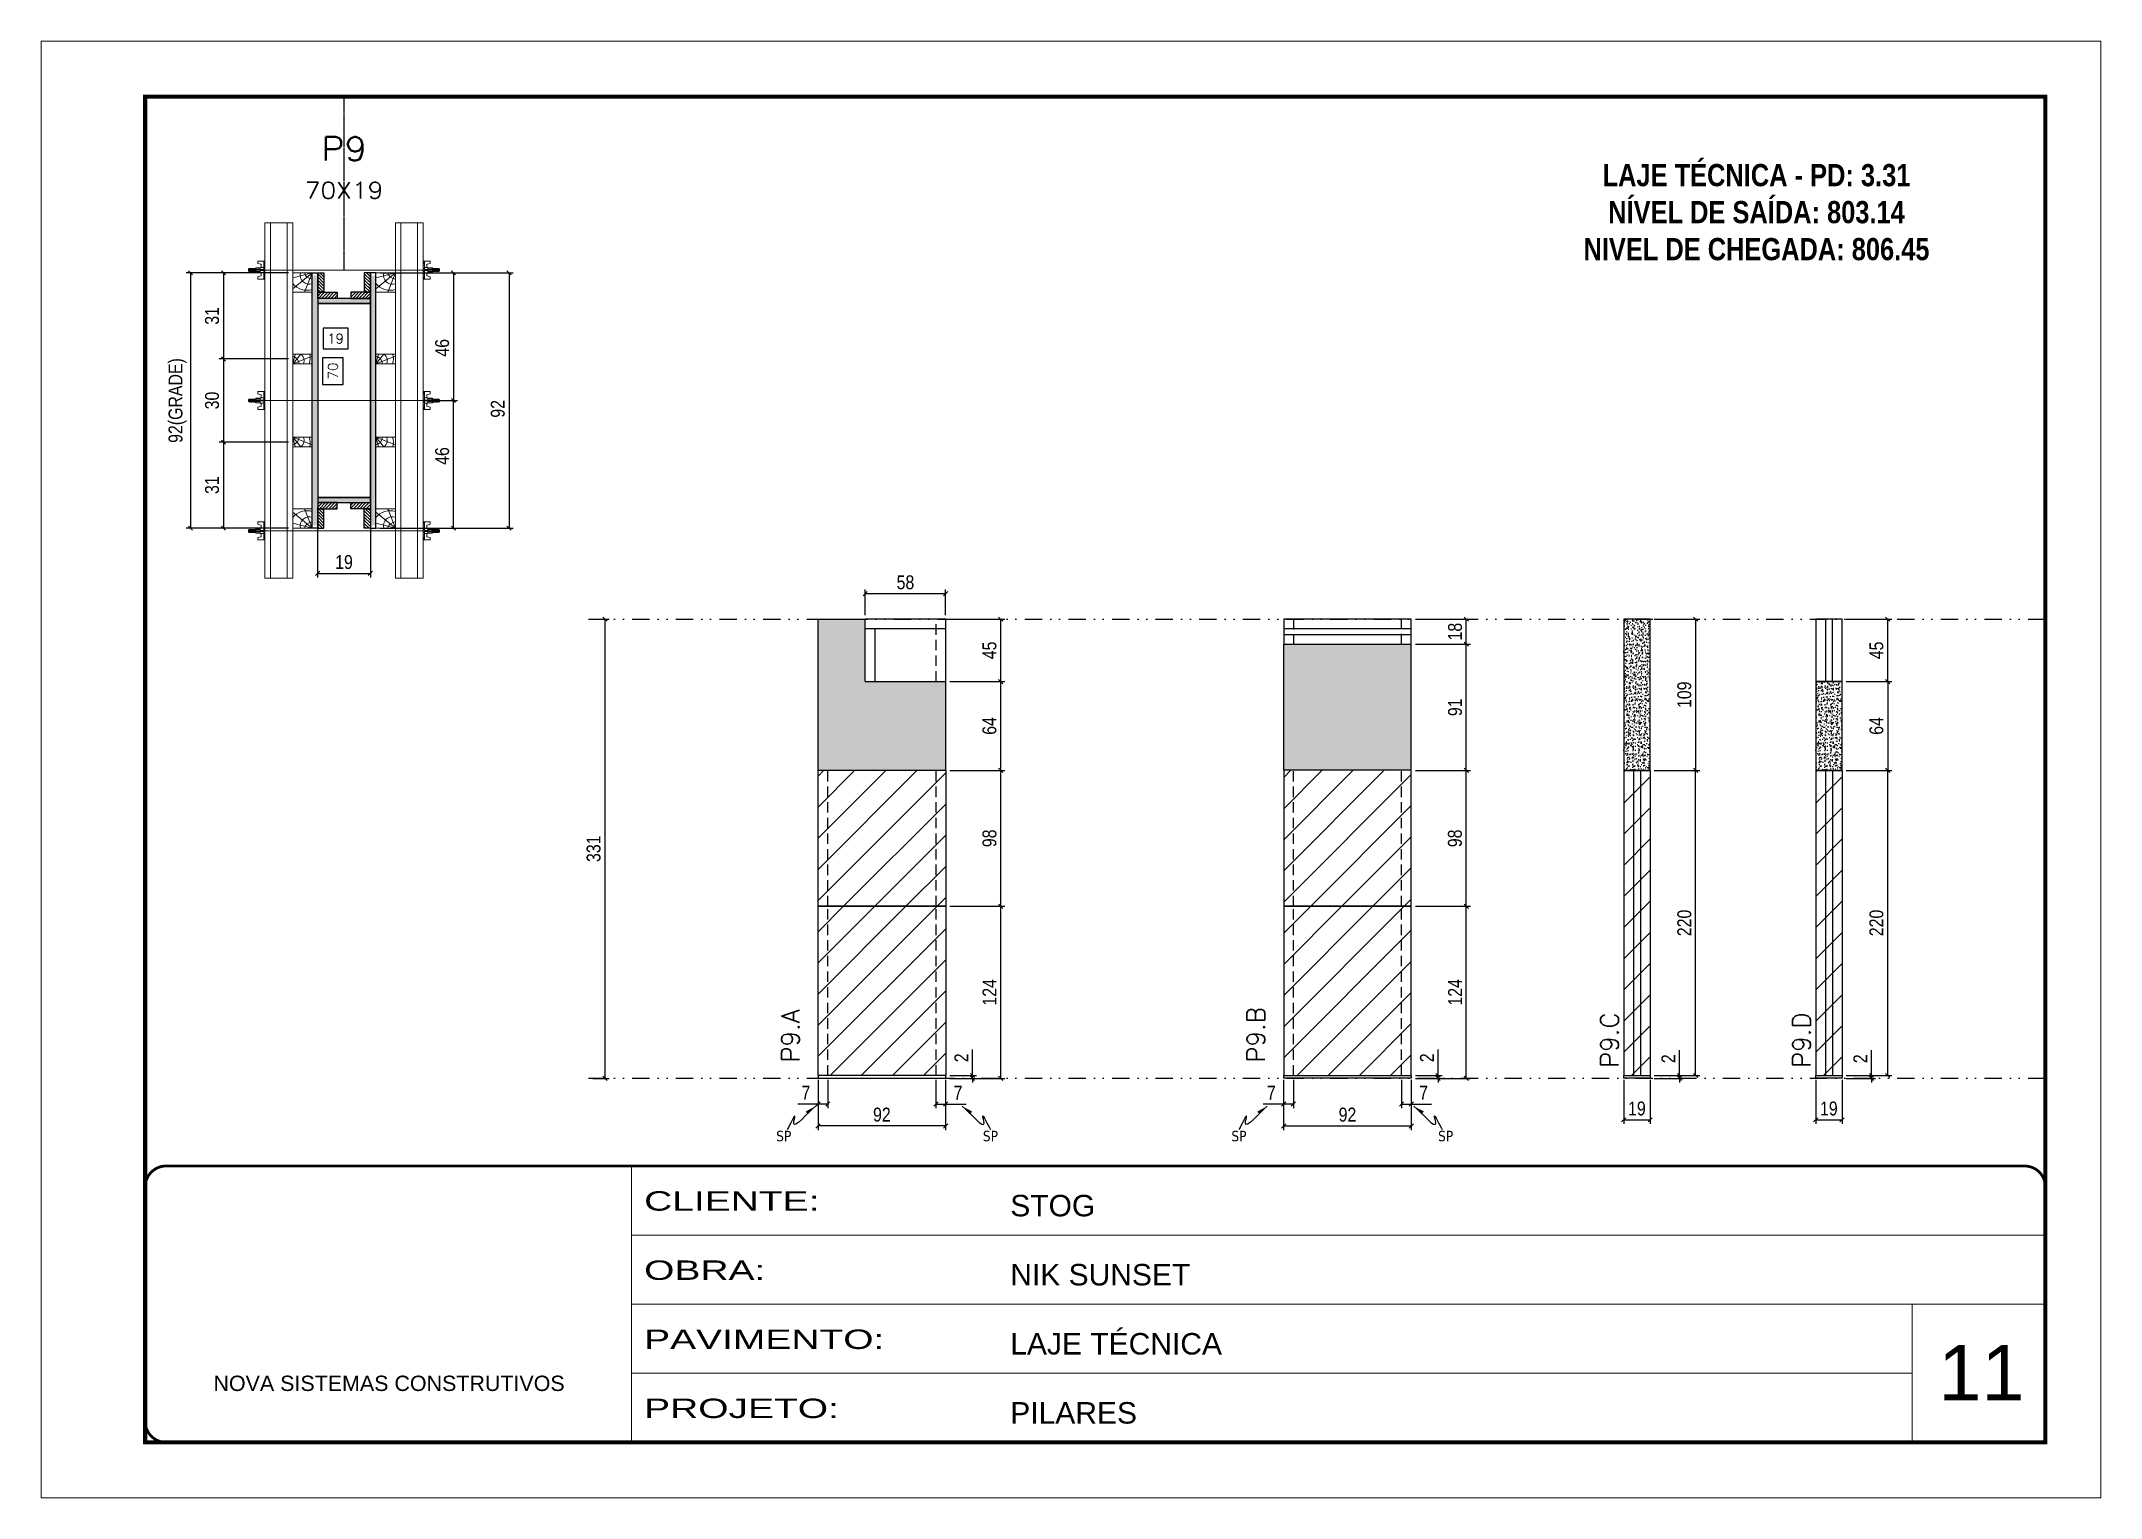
# Model space of a CAD drawing. Extents: x 808 to 7089, y -98 to 17032.
# Drawn here: x 3992 to 5477, y 13685 to 14735 of the extents above; entities that cross this region are included whole.
import ezdxf
from ezdxf.enums import TextEntityAlignment as Align

# ---------------------------------------------------------------- set-up
doc = ezdxf.new("R2010")
doc.units = 0
for name, pattern in [('CONTINUO', [0]), ('DASHED', [0.75, 0.5, -0.25]), ('DIVIDE2', [0.625, 0.25, -0.125, 0, -0.125, 0, -0.125]), ('HIDDEN', [0.375, 0.25, -0.125])]:
    doc.linetypes.add(name, pattern=pattern)
for name, color, linetype, lineweight in [('CARIMBO', 255, 'Continuous', 9), ('Folhas', 255, 'Continuous', 9), ('Hachura', 251, 'Continuous', 9), ('Madeira', 126, 'Continuous', 18), ('Perfil Metálico', 224, 'Continuous', 18), ('REAPROVEITAMENTO', 251, 'Continuous', 9), ('SARRAFO DE PRESSAO', 251, 'DASHED', 9), ('Texto Seção', 7, 'Continuous', 15)]:
    doc.layers.add(name, color=color, linetype=linetype, lineweight=lineweight)
for name, color, linetype in [('CHAPA', 1, 'Continuous'), ('COTA', 241, 'Continuous'), ('Cota Seção (2x)', 241, 'Continuous'), ('MEIO_PONT', 93, 'Continuous'), ('NOMENCLATURA', 7, 'Continuous'), ('Nível', 160, 'Continuous'), ('Painéis', 200, 'Continuous'), ('SARR_2.2x7', 40, 'Continuous'), ('SARRAFO', 251, 'Continuous'), ('Sarrafo de Pressão', 42, 'HIDDEN'), ('texto', 7, 'Continuous'), ('Texto de Titulo', 7, 'Continuous'), ('Texto Qtd Sarr', 242, 'Continuous')]:
    doc.layers.add(name, color=color, linetype=linetype)
doc.styles.add('ARIAL', font='arial.ttf')
doc.styles.add('COTA TECNICA', font='techl___.ttf', dxfattribs={"height": 10})
doc.styles.add('COTA TECNICA 2X', font='techl___.ttf', dxfattribs={"height": 10})
doc.styles.add('COTA TECNICA-50', font='techl___.ttf', dxfattribs={"height": 10})
doc.styles.add('REGUA-120', font='ROMANS.shx', dxfattribs={"height": 15})
doc.styles.add('ROMANC', font='techb___.ttf', dxfattribs={"height": 2.5})
doc.styles.add('ROMANS', font='romans.shx')
doc.styles.get("Standard").update_dxf_attribs({"font": 'arial.ttf'})
doc.styles.add('Tecnologia', font='')
doc.styles.get('Tecnologia').set_extended_font_data('Forgotten Futurist')
doc.dimstyles.new('COTA PAINEL-50', dxfattribs={"dimtxt": 10, "dimasz": 3, "dimexe": 3, "dimexo": 3, "dimgap": 3, "dimtad": 1, "dimdec": 1, "dimzin": 12, "dimdsep": 46, "dimtxsty": 'COTA TECNICA-50', "dimblk1": 'OBLIQUE', "dimblk2": 'OBLIQUE', "dimsah": 1, "dimcen": 0.9, "dimclrd": 4, "dimclre": 4, "dimclrt": 240, "dimadec": 1, "dimazin": 3, "dimtfac": 1, "dimtdec": 1, "dimtmove": 0, "dimatfit": 3, "dimfxl": 1, "dimtolj": 1, "dimtzin": 12, "dimarcsym": 0})
doc.dimstyles.new('PAINEL', dxfattribs={"dimtxt": 10, "dimasz": 3, "dimexe": 3, "dimexo": 3, "dimgap": 3, "dimtad": 1, "dimdec": 1, "dimzin": 12, "dimdsep": 46, "dimtxsty": 'COTA TECNICA', "dimblk1": 'OBLIQUE', "dimblk2": 'OBLIQUE', "dimsah": 1, "dimcen": 0.9, "dimclrd": 4, "dimclre": 4, "dimclrt": 240, "dimadec": 1, "dimazin": 3, "dimtfac": 1, "dimtdec": 1, "dimtmove": 0, "dimatfit": 3, "dimfxl": 1, "dimtolj": 1, "dimtzin": 12, "dimarcsym": 0})
doc.dimstyles.new('SECAO PILAR', dxfattribs={"dimtxt": 10, "dimasz": 3, "dimexe": 3, "dimexo": 3, "dimgap": 3, "dimtad": 1, "dimdec": 1, "dimlfac": 0.5, "dimzin": 12, "dimdsep": 46, "dimtxsty": 'COTA TECNICA 2X', "dimblk1": 'OBLIQUE', "dimblk2": 'OBLIQUE', "dimsah": 1, "dimcen": 0.9, "dimclrd": 256, "dimclre": 256, "dimclrt": 256, "dimadec": 1, "dimazin": 3, "dimtfac": 1, "dimtdec": 1, "dimtmove": 0, "dimatfit": 3, "dimfxl": 1, "dimtolj": 1, "dimtzin": 12, "dimarcsym": 0})
doc.dimstyles.new('SECÇÃO 2', dxfattribs={"dimtxt": 7, "dimasz": 6, "dimexe": 0.18, "dimexo": 2, "dimgap": -4, "dimtad": 3, "dimdec": 1, "dimlfac": 0.5, "dimzin": 12, "dimdsep": 46, "dimtxsty": 'ROMANS', "dimblk": 'ARCHTICK', "dimcen": 0.09, "dimse1": 1, "dimse2": 1, "dimsd1": 1, "dimsd2": 1, "dimclrd": 180, "dimclre": 5, "dimclrt": 1, "dimadec": 0, "dimazin": 3, "dimtfac": 1, "dimtdec": 1, "dimtofl": 0, "dimtmove": 0, "dimatfit": 3, "dimldrblk": 'ARCHTICK', "dimfxl": 1, "dimtolj": 1, "dimtzin": 0, "dimarcsym": 0})
doc.dimstyles.get("Standard").update_dxf_attribs({"dimtxt": 0.18, "dimasz": 0.18, "dimexe": 0.18, "dimexo": 0.0625, "dimgap": 0.09, "dimtad": 0, "dimtih": 1, "dimtoh": 1, "dimdec": 4, "dimzin": 0, "dimdsep": 46, "dimtxsty": 'Standard', "dimcen": 0.09, "dimadec": 0, "dimazin": 0, "dimtfac": 1, "dimtdec": 4, "dimtofl": 0, "dimtmove": 0, "dimatfit": 3, "dimfxl": 1, "dimtolj": 1, "dimtzin": 0, "dimarcsym": 0})
pattern_1 = [(135, (-18700.3774, 23887.2769), (-1.12253202, -1.12253202), [])]
pattern_2 = [(135, (-18700.3774, 23692.2769), (-1.12253202, -1.12253202), [])]
pattern_3 = [(45, (13693.9826, 37294.1332), (-1.12253202, 1.12253202), [])]
pattern_4 = [(45, (13693.9826, 37334.1332), (-1.12253202, 1.12253202), [])]

msp = doc.modelspace()

# ---------------------------------------------------------------- texts
at = {"layer": 'CARIMBO', "style": 'ARIAL'}
msp.add_text('11', height=40, dxfattribs=at).set_placement((5359.53, 13755.47))
at = {"layer": 'NOMENCLATURA', "color": 2, "insert": (5228.41, 14673.47), "char_height": 16, "attachment_point": 2, "style": 'ROMANC'}
msp.add_mtext_dynamic_manual_height_columns('\\PLAJE TÉCNICA - PD: 3.31\\PNÍVEL DE SAÍDA: 803.14\\PNIVEL DE CHEGADA: 806.45', width=328.3607, gutter_width=1, heights=[0], dxfattribs=at)
at = {"layer": 'texto', "color": 0, "char_height": 7.5, "attachment_point": 5}
for insert in [(4527.07, 13946.06), (4676.09, 13946.06), (4855.26, 13946.06), (5004.29, 13946.06)]:
    msp.add_mtext('{\\fTahoma|b0|i0|c0|p34;\\C4;SP}', dxfattribs=dict(at, insert=insert))
at = {"layer": 'Texto Seção', "char_height": 13, "width": 285.3299, "attachment_point": 7, "rotation": 90, "style": 'REGUA-120'}
for s, insert in [('P9.A', (4538.38, 13998.99)), ('P9.B', (4874.04, 13998.99)), ('P9.C', (5128.96, 13995.15)), ('P9.D', (5267.42, 13995.15))]:
    msp.add_mtext(s, dxfattribs=dict(at, insert=insert))

# ---------------------------------------------------------------- blocks, each defined once
blk = doc.blocks.new('9999999999')
at = {"color": 30, "linetype": 'CONTINUO'}
for p, q in [((98564.6, 34230.2), (98564.6, 34429.4)), ((98564.6, 34379.6), (99584, 34379.6)), ((98564.6, 34329.8), (99488, 34329.8)), ((99584, 34329.8), (99488, 34329.8)), ((99488, 34329.8), (99488, 34230.2)), ((98564.6, 34280), (99488, 34280))]:
    blk.add_line(p, q, dxfattribs=at)
at = {"color": 30, "linetype": 'CONTINUO', "const_width": 2}
blk.add_lwpolyline([(99584, 34230.2), (99584, 34414.4, 0.414214), (99569, 34429.4), (98229, 34429.4, 0.414214), (98214, 34414.4), (98214, 34245.2, 0.414214), (98229, 34230.2), (99584, 34230.2)], format="xyb", dxfattribs=at)
at = {"layer": 'Folhas'}
blk.add_lwpolyline([(98139, 34190.2), (99624, 34190.2), (99624, 35240.2), (98139, 35240.2)], close=True, dxfattribs=at)
at = {"layer": 'Folhas', "color": 30, "const_width": 3}
blk.add_lwpolyline([(98214, 34230.2), (99584, 34230.2), (99584, 35200.2), (98214, 35200.2)], close=True, dxfattribs=at)
at = {"color": 7, "linetype": 'Continuous', "ltscale": 5, "style": 'ARIAL'}
for s, height, p in [('STOG', 15.48, (98837.7, 34393.1)), ('NIK SUNSET', 15.48, (98837.7, 34343.3)), ('LAJE TÉCNICA', 15.483, (98837.7, 34293.5)), ('NOVA SISTEMAS CONSTRUTIVOS', 11.059, (98263.2, 34267.2)), ('PILARES', 15.48, (98837.7, 34243.7))]:
    blk.add_text(s, height=height, dxfattribs=at).set_placement(p)
at = {"layer": 'Folhas', "color": 7, "style": 'Tecnologia', "width": 1.5}
for s, p in [('CLIENTE:', (98573.7, 34397.2)), ('OBRA:', (98573.7, 34347.3)), ('PAVIMENTO:', (98573.7, 34297.5)), ('PROJETO:', (98573.7, 34247.7))]:
    blk.add_text(s, height=14, dxfattribs=at).set_placement(p)
blk = doc.blocks.new('_Oblique')
at = {"color": 0, "linetype": 'ByBlock', "lineweight": -2}
blk.add_line((-0.5, -0.5), (0.5, 0.5), dxfattribs=at)
blk = doc.blocks.new('*D243')
at = {"layer": 'COTA', "color": 4, "lineweight": -2, "transparency": 16777216}
for p, q in [((4389.3, 14318.7), (4401.2, 14318.7)), ((4398.2, 13987.7), (4398.2, 14318.7)), ((4389.3, 13987.7), (4401.2, 13987.7))]:
    blk.add_line(p, q, dxfattribs=at)
at = {"layer": 'Defpoints', "color": 0, "transparency": 16777216}
for p in [(4386.3, 14318.7), (4398.2, 14318.7), (4386.3, 13987.7)]:
    blk.add_point(p, dxfattribs=at)
at = {"layer": 'COTA', "color": 4, "lineweight": -2, "transparency": 16777216, "xscale": 3, "yscale": 3, "zscale": 3}
for p, rotation in [((4398.2, 14318.7), 90), ((4398.2, 13987.7), 270)]:
    blk.add_blockref('_Oblique', p, dxfattribs=dict(at, rotation=rotation))
at = {"layer": 'COTA', "color": 240, "transparency": 16777216, "insert": (4390, 14153.2), "char_height": 10, "attachment_point": 5, "rotation": 90, "style": 'COTA TECNICA-50'}
blk.add_mtext('\\A1;331', dxfattribs=at)
blk = doc.blocks.new('*D215')
at = {"layer": 'COTA', "color": 4, "lineweight": -2, "transparency": 16777216}
for p, q in [((4551.8, 13986.7), (4551.8, 13950.4)), ((4643.8, 13986.7), (4643.8, 13950.4)), ((4643.8, 13953.4), (4551.8, 13953.4))]:
    blk.add_line(p, q, dxfattribs=at)
at = {"layer": 'Defpoints', "color": 0, "transparency": 16777216}
for p in [(4551.8, 13989.7), (4643.8, 13989.7), (4551.8, 13953.4)]:
    blk.add_point(p, dxfattribs=at)
at = {"layer": 'COTA', "color": 4, "lineweight": -2, "transparency": 16777216, "xscale": 3, "yscale": 3, "zscale": 3, "rotation": 180}
blk.add_blockref('_Oblique', (4551.8, 13953.4), dxfattribs=at)
at = {"layer": 'COTA', "color": 4, "lineweight": -2, "transparency": 16777216, "xscale": 3, "yscale": 3, "zscale": 3}
blk.add_blockref('_Oblique', (4643.8, 13953.4), dxfattribs=at)
at = {"layer": 'COTA', "color": 240, "transparency": 16777216, "insert": (4597.8, 13961.5), "char_height": 10, "attachment_point": 5, "style": 'COTA TECNICA'}
blk.add_mtext('\\A1;92', dxfattribs=at)
blk = doc.blocks.new('*D216')
at = {"layer": 'COTA', "color": 4, "lineweight": -2, "transparency": 16777216}
for p, q in [((4636.8, 13986.7), (4636.8, 13966.2)), ((4643.8, 13984.7), (4643.8, 13966.2)), ((4636.8, 13969.2), (4643.8, 13969.2)), ((4643.8, 13969.2), (4658.6, 13969.2))]:
    blk.add_line(p, q, dxfattribs=at)
at = {"layer": 'Defpoints', "color": 0, "transparency": 16777216}
for p in [(4636.8, 13989.7), (4643.8, 13987.7), (4643.8, 13969.2)]:
    blk.add_point(p, dxfattribs=at)
at = {"layer": 'COTA', "color": 4, "lineweight": -2, "transparency": 16777216, "xscale": 3, "yscale": 3, "zscale": 3, "rotation": 180}
blk.add_blockref('_Oblique', (4636.8, 13969.2), dxfattribs=at)
at = {"layer": 'COTA', "color": 4, "lineweight": -2, "transparency": 16777216, "xscale": 3, "yscale": 3, "zscale": 3}
blk.add_blockref('_Oblique', (4643.8, 13969.2), dxfattribs=at)
at = {"layer": 'COTA', "color": 240, "transparency": 16777216, "insert": (4652.7, 13977.3), "char_height": 10, "attachment_point": 5, "style": 'COTA TECNICA-50'}
blk.add_mtext('\\A1;7', dxfattribs=at)
blk = doc.blocks.new('*D217')
at = {"layer": 'COTA', "color": 4, "lineweight": -2, "transparency": 16777216}
for p, q in [((4551.8, 13984.7), (4551.8, 13966.2)), ((4558.8, 13986.7), (4558.8, 13966.2)), ((4551.8, 13969.2), (4537.1, 13969.2)), ((4558.8, 13969.2), (4551.8, 13969.2))]:
    blk.add_line(p, q, dxfattribs=at)
at = {"layer": 'Defpoints', "color": 0, "transparency": 16777216}
for p in [(4558.8, 13989.7), (4551.8, 13987.7), (4551.8, 13969.2)]:
    blk.add_point(p, dxfattribs=at)
at = {"layer": 'COTA', "color": 4, "lineweight": -2, "transparency": 16777216, "xscale": 3, "yscale": 3, "zscale": 3, "rotation": 180}
blk.add_blockref('_Oblique', (4551.8, 13969.2), dxfattribs=at)
at = {"layer": 'COTA', "color": 4, "lineweight": -2, "transparency": 16777216, "xscale": 3, "yscale": 3, "zscale": 3}
blk.add_blockref('_Oblique', (4558.8, 13969.2), dxfattribs=at)
at = {"layer": 'COTA', "color": 240, "transparency": 16777216, "insert": (4543, 13977.3), "char_height": 10, "attachment_point": 5, "style": 'COTA TECNICA-50'}
blk.add_mtext('\\A1;7', dxfattribs=at)
blk = doc.blocks.new('*D218')
at = {"layer": 'COTA', "color": 4, "linetype": 'ByBlock', "lineweight": -2, "transparency": 16777216}
for p, q in [((4646.8, 14111.7), (4686.5, 14111.7)), ((4683.5, 13987.7), (4683.5, 14111.7)), ((4646.8, 13987.7), (4686.5, 13987.7))]:
    blk.add_line(p, q, dxfattribs=at)
at = {"layer": 'Defpoints', "color": 0, "linetype": 'ByBlock', "transparency": 16777216}
for p in [(4643.8, 14111.7), (4683.5, 14111.7), (4643.8, 13987.7)]:
    blk.add_point(p, dxfattribs=at)
at = {"layer": 'COTA', "color": 4, "linetype": 'ByBlock', "lineweight": -2, "transparency": 16777216, "xscale": 3, "yscale": 3, "zscale": 3}
for p, rotation in [((4683.5, 14111.7), 90), ((4683.5, 13987.7), 270)]:
    blk.add_blockref('_Oblique', p, dxfattribs=dict(at, rotation=rotation))
at = {"layer": 'COTA', "color": 240, "linetype": 'ByBlock', "transparency": 16777216, "insert": (4675.4, 14049.7), "char_height": 10, "attachment_point": 5, "rotation": 90, "style": 'COTA TECNICA'}
blk.add_mtext('\\A1;124', dxfattribs=at)
blk = doc.blocks.new('*D219')
at = {"layer": 'COTA', "color": 4, "lineweight": -2, "transparency": 16777216}
for p, q in [((4663.1, 13989.7), (4663.1, 14008.5)), ((4646.8, 13989.7), (4666.1, 13989.7)), ((4663.1, 13987.7), (4663.1, 13989.7)), ((4646.8, 13987.7), (4666.1, 13987.7)), ((4663.1, 13987.7), (4663.1, 13984.7))]:
    blk.add_line(p, q, dxfattribs=at)
at = {"layer": 'Defpoints', "color": 0, "transparency": 16777216}
for p in [(4643.8, 13989.7), (4643.8, 13987.7), (4663.1, 13987.7)]:
    blk.add_point(p, dxfattribs=at)
at = {"layer": 'COTA', "color": 4, "lineweight": -2, "transparency": 16777216, "xscale": 3, "yscale": 3, "zscale": 3}
for p, rotation in [((4663.1, 13989.7), 270), ((4663.1, 13987.7), 90)]:
    blk.add_blockref('_Oblique', p, dxfattribs=dict(at, rotation=rotation))
at = {"layer": 'COTA', "color": 240, "transparency": 16777216, "insert": (4655.1, 14002.5), "char_height": 10, "attachment_point": 5, "rotation": 90, "style": 'COTA TECNICA-50'}
blk.add_mtext('\\A1;2', dxfattribs=at)
blk = doc.blocks.new('*D220')
at = {"layer": 'COTA', "color": 4, "linetype": 'ByBlock', "lineweight": -2, "transparency": 16777216}
for p, q in [((4646.8, 14111.7), (4686.5, 14111.7)), ((4683.5, 13987.7), (4683.5, 14111.7)), ((4646.8, 13987.7), (4686.5, 13987.7))]:
    blk.add_line(p, q, dxfattribs=at)
at = {"layer": 'Defpoints', "color": 0, "linetype": 'ByBlock', "transparency": 16777216}
for p in [(4643.8, 14111.7), (4683.5, 14111.7), (4643.8, 13987.7)]:
    blk.add_point(p, dxfattribs=at)
at = {"layer": 'COTA', "color": 4, "linetype": 'ByBlock', "lineweight": -2, "transparency": 16777216, "xscale": 3, "yscale": 3, "zscale": 3}
for p, rotation in [((4683.5, 14111.7), 90), ((4683.5, 13987.7), 270)]:
    blk.add_blockref('_Oblique', p, dxfattribs=dict(at, rotation=rotation))
at = {"layer": 'COTA', "color": 240, "linetype": 'ByBlock', "transparency": 16777216, "insert": (4675.4, 14049.7), "char_height": 10, "attachment_point": 5, "rotation": 90, "style": 'COTA TECNICA'}
blk.add_mtext('\\A1;124', dxfattribs=at)
blk = doc.blocks.new('*D221')
at = {"layer": 'COTA', "color": 4, "lineweight": -2, "transparency": 16777216}
for p, q in [((4646.8, 14209.7), (4686.5, 14209.7)), ((4683.5, 14111.7), (4683.5, 14209.7)), ((4646.8, 14111.7), (4686.5, 14111.7))]:
    blk.add_line(p, q, dxfattribs=at)
at = {"layer": 'Defpoints', "color": 0, "transparency": 16777216}
for p in [(4643.8, 14209.7), (4683.5, 14209.7), (4643.8, 14111.7)]:
    blk.add_point(p, dxfattribs=at)
at = {"layer": 'COTA', "color": 4, "lineweight": -2, "transparency": 16777216, "xscale": 3, "yscale": 3, "zscale": 3}
for p, rotation in [((4683.5, 14209.7), 90), ((4683.5, 14111.7), 270)]:
    blk.add_blockref('_Oblique', p, dxfattribs=dict(at, rotation=rotation))
at = {"layer": 'COTA', "color": 240, "transparency": 16777216, "insert": (4675.4, 14160.7), "char_height": 10, "attachment_point": 5, "rotation": 90, "style": 'COTA TECNICA-50'}
blk.add_mtext('\\A1;98', dxfattribs=at)
blk = doc.blocks.new('*D222')
at = {"layer": 'COTA', "color": 4, "lineweight": -2, "transparency": 16777216}
for p, q in [((4646.8, 14273.7), (4686.5, 14273.7)), ((4683.5, 14209.7), (4683.5, 14273.7)), ((4646.8, 14209.7), (4686.5, 14209.7))]:
    blk.add_line(p, q, dxfattribs=at)
at = {"layer": 'Defpoints', "color": 0, "transparency": 16777216}
for p in [(4643.8, 14273.7), (4683.5, 14273.7), (4643.8, 14209.7)]:
    blk.add_point(p, dxfattribs=at)
at = {"layer": 'COTA', "color": 4, "lineweight": -2, "transparency": 16777216, "xscale": 3, "yscale": 3, "zscale": 3}
for p, rotation in [((4683.5, 14273.7), 90), ((4683.5, 14209.7), 270)]:
    blk.add_blockref('_Oblique', p, dxfattribs=dict(at, rotation=rotation))
at = {"layer": 'COTA', "color": 240, "transparency": 16777216, "insert": (4675.4, 14241.7), "char_height": 10, "attachment_point": 5, "rotation": 90, "style": 'COTA TECNICA-50'}
blk.add_mtext('\\A1;64', dxfattribs=at)
blk = doc.blocks.new('*D223')
at = {"layer": 'COTA', "color": 4, "lineweight": -2, "transparency": 16777216}
for p, q in [((4887.5, 13986.7), (4887.5, 13950.4)), ((4979.5, 13986.7), (4979.5, 13950.4)), ((4887.5, 13953.4), (4979.5, 13953.4))]:
    blk.add_line(p, q, dxfattribs=at)
at = {"layer": 'Defpoints', "color": 0, "transparency": 16777216}
for p in [(4887.5, 13989.7), (4979.5, 13989.7), (4979.5, 13953.4)]:
    blk.add_point(p, dxfattribs=at)
at = {"layer": 'COTA', "color": 4, "lineweight": -2, "transparency": 16777216, "xscale": 3, "yscale": 3, "zscale": 3, "rotation": 180}
blk.add_blockref('_Oblique', (4887.5, 13953.4), dxfattribs=at)
at = {"layer": 'COTA', "color": 4, "lineweight": -2, "transparency": 16777216, "xscale": 3, "yscale": 3, "zscale": 3}
blk.add_blockref('_Oblique', (4979.5, 13953.4), dxfattribs=at)
at = {"layer": 'COTA', "color": 240, "transparency": 16777216, "insert": (4933.5, 13961.5), "char_height": 10, "attachment_point": 5, "style": 'COTA TECNICA'}
blk.add_mtext('\\A1;92', dxfattribs=at)
blk = doc.blocks.new('*D224')
at = {"layer": 'COTA', "color": 4, "lineweight": -2, "transparency": 16777216}
for p, q in [((4887.5, 13984.7), (4887.5, 13966.2)), ((4894.5, 13986.7), (4894.5, 13966.2)), ((4887.5, 13969.2), (4872.8, 13969.2)), ((4894.5, 13969.2), (4887.5, 13969.2))]:
    blk.add_line(p, q, dxfattribs=at)
at = {"layer": 'Defpoints', "color": 0, "transparency": 16777216}
for p in [(4894.5, 13989.7), (4887.5, 13987.7), (4887.5, 13969.2)]:
    blk.add_point(p, dxfattribs=at)
at = {"layer": 'COTA', "color": 4, "lineweight": -2, "transparency": 16777216, "xscale": 3, "yscale": 3, "zscale": 3, "rotation": 180}
blk.add_blockref('_Oblique', (4887.5, 13969.2), dxfattribs=at)
at = {"layer": 'COTA', "color": 4, "lineweight": -2, "transparency": 16777216, "xscale": 3, "yscale": 3, "zscale": 3}
blk.add_blockref('_Oblique', (4894.5, 13969.2), dxfattribs=at)
at = {"layer": 'COTA', "color": 240, "transparency": 16777216, "insert": (4878.6, 13977.3), "char_height": 10, "attachment_point": 5, "style": 'COTA TECNICA-50'}
blk.add_mtext('\\A1;7', dxfattribs=at)
blk = doc.blocks.new('*D225')
at = {"layer": 'COTA', "color": 4, "lineweight": -2, "transparency": 16777216}
for p, q in [((4972.5, 13986.7), (4972.5, 13966.2)), ((4979.5, 13984.7), (4979.5, 13966.2)), ((4972.5, 13969.2), (4979.5, 13969.2)), ((4979.5, 13969.2), (4994.2, 13969.2))]:
    blk.add_line(p, q, dxfattribs=at)
at = {"layer": 'Defpoints', "color": 0, "transparency": 16777216}
for p in [(4972.5, 13989.7), (4979.5, 13987.7), (4979.5, 13969.2)]:
    blk.add_point(p, dxfattribs=at)
at = {"layer": 'COTA', "color": 4, "lineweight": -2, "transparency": 16777216, "xscale": 3, "yscale": 3, "zscale": 3, "rotation": 180}
blk.add_blockref('_Oblique', (4972.5, 13969.2), dxfattribs=at)
at = {"layer": 'COTA', "color": 4, "lineweight": -2, "transparency": 16777216, "xscale": 3, "yscale": 3, "zscale": 3}
blk.add_blockref('_Oblique', (4979.5, 13969.2), dxfattribs=at)
at = {"layer": 'COTA', "color": 240, "transparency": 16777216, "insert": (4988.4, 13977.3), "char_height": 10, "attachment_point": 5, "style": 'COTA TECNICA-50'}
blk.add_mtext('\\A1;7', dxfattribs=at)
blk = doc.blocks.new('*D226')
at = {"layer": 'COTA', "color": 4, "linetype": 'ByBlock', "lineweight": -2, "transparency": 16777216}
for p, q in [((4982.5, 14111.7), (5022.2, 14111.7)), ((5019.2, 13987.7), (5019.2, 14111.7)), ((4982.5, 13987.7), (5022.2, 13987.7))]:
    blk.add_line(p, q, dxfattribs=at)
at = {"layer": 'Defpoints', "color": 0, "linetype": 'ByBlock', "transparency": 16777216}
for p in [(4979.5, 14111.7), (5019.2, 14111.7), (4979.5, 13987.7)]:
    blk.add_point(p, dxfattribs=at)
at = {"layer": 'COTA', "color": 4, "linetype": 'ByBlock', "lineweight": -2, "transparency": 16777216, "xscale": 3, "yscale": 3, "zscale": 3}
for p, rotation in [((5019.2, 14111.7), 90), ((5019.2, 13987.7), 270)]:
    blk.add_blockref('_Oblique', p, dxfattribs=dict(at, rotation=rotation))
at = {"layer": 'COTA', "color": 240, "linetype": 'ByBlock', "transparency": 16777216, "insert": (5011.1, 14049.7), "char_height": 10, "attachment_point": 5, "rotation": 90, "style": 'COTA TECNICA'}
blk.add_mtext('\\A1;124', dxfattribs=at)
blk = doc.blocks.new('*D227')
at = {"layer": 'COTA', "color": 4, "lineweight": -2, "transparency": 16777216}
for p, q in [((4998.8, 13989.7), (4998.8, 14008.5)), ((4982.5, 13989.7), (5001.8, 13989.7)), ((4998.8, 13987.7), (4998.8, 13989.7)), ((4982.5, 13987.7), (5001.8, 13987.7)), ((4998.8, 13987.7), (4998.8, 13984.7))]:
    blk.add_line(p, q, dxfattribs=at)
at = {"layer": 'Defpoints', "color": 0, "transparency": 16777216}
for p in [(4979.5, 13989.7), (4979.5, 13987.7), (4998.8, 13987.7)]:
    blk.add_point(p, dxfattribs=at)
at = {"layer": 'COTA', "color": 4, "lineweight": -2, "transparency": 16777216, "xscale": 3, "yscale": 3, "zscale": 3}
for p, rotation in [((4998.8, 13989.7), 270), ((4998.8, 13987.7), 90)]:
    blk.add_blockref('_Oblique', p, dxfattribs=dict(at, rotation=rotation))
at = {"layer": 'COTA', "color": 240, "transparency": 16777216, "insert": (4990.8, 14002.5), "char_height": 10, "attachment_point": 5, "rotation": 90, "style": 'COTA TECNICA-50'}
blk.add_mtext('\\A1;2', dxfattribs=at)
blk = doc.blocks.new('*D228')
at = {"layer": 'COTA', "color": 4, "linetype": 'ByBlock', "lineweight": -2, "transparency": 16777216}
for p, q in [((4982.5, 14111.7), (5022.2, 14111.7)), ((5019.2, 13987.7), (5019.2, 14111.7)), ((4982.5, 13987.7), (5022.2, 13987.7))]:
    blk.add_line(p, q, dxfattribs=at)
at = {"layer": 'Defpoints', "color": 0, "linetype": 'ByBlock', "transparency": 16777216}
for p in [(4979.5, 14111.7), (5019.2, 14111.7), (4979.5, 13987.7)]:
    blk.add_point(p, dxfattribs=at)
at = {"layer": 'COTA', "color": 4, "linetype": 'ByBlock', "lineweight": -2, "transparency": 16777216, "xscale": 3, "yscale": 3, "zscale": 3}
for p, rotation in [((5019.2, 14111.7), 90), ((5019.2, 13987.7), 270)]:
    blk.add_blockref('_Oblique', p, dxfattribs=dict(at, rotation=rotation))
at = {"layer": 'COTA', "color": 240, "linetype": 'ByBlock', "transparency": 16777216, "insert": (5011.1, 14049.7), "char_height": 10, "attachment_point": 5, "rotation": 90, "style": 'COTA TECNICA'}
blk.add_mtext('\\A1;124', dxfattribs=at)
blk = doc.blocks.new('*D229')
at = {"layer": 'COTA', "color": 4, "lineweight": -2, "transparency": 16777216}
for p, q in [((4982.5, 14209.7), (5022.2, 14209.7)), ((5019.2, 14111.7), (5019.2, 14209.7)), ((4982.5, 14111.7), (5022.2, 14111.7))]:
    blk.add_line(p, q, dxfattribs=at)
at = {"layer": 'Defpoints', "color": 0, "transparency": 16777216}
for p in [(4979.5, 14209.7), (5019.2, 14209.7), (4979.5, 14111.7)]:
    blk.add_point(p, dxfattribs=at)
at = {"layer": 'COTA', "color": 4, "lineweight": -2, "transparency": 16777216, "xscale": 3, "yscale": 3, "zscale": 3}
for p, rotation in [((5019.2, 14209.7), 90), ((5019.2, 14111.7), 270)]:
    blk.add_blockref('_Oblique', p, dxfattribs=dict(at, rotation=rotation))
at = {"layer": 'COTA', "color": 240, "transparency": 16777216, "insert": (5011, 14160.7), "char_height": 10, "attachment_point": 5, "rotation": 90, "style": 'COTA TECNICA-50'}
blk.add_mtext('\\A1;98', dxfattribs=at)
blk = doc.blocks.new('*D230')
at = {"layer": 'COTA', "color": 4, "lineweight": -2, "transparency": 16777216}
for p, q in [((4982.5, 14300.7), (5022.2, 14300.7)), ((5019.2, 14209.7), (5019.2, 14300.7)), ((4982.5, 14209.7), (5022.2, 14209.7))]:
    blk.add_line(p, q, dxfattribs=at)
at = {"layer": 'Defpoints', "color": 0, "transparency": 16777216}
for p in [(4979.5, 14300.7), (5019.2, 14300.7), (4979.5, 14209.7)]:
    blk.add_point(p, dxfattribs=at)
at = {"layer": 'COTA', "color": 4, "lineweight": -2, "transparency": 16777216, "xscale": 3, "yscale": 3, "zscale": 3}
for p, rotation in [((5019.2, 14300.7), 90), ((5019.2, 14209.7), 270)]:
    blk.add_blockref('_Oblique', p, dxfattribs=dict(at, rotation=rotation))
at = {"layer": 'COTA', "color": 240, "transparency": 16777216, "insert": (5011.1, 14255.2), "char_height": 10, "attachment_point": 5, "rotation": 90, "style": 'COTA TECNICA-50'}
blk.add_mtext('\\A1;91', dxfattribs=at)
blk = doc.blocks.new('*D231')
at = {"layer": 'COTA', "color": 4, "lineweight": -2, "transparency": 16777216}
for p, q in [((5132.7, 13986.7), (5132.7, 13954.8)), ((5151.7, 13986.7), (5151.7, 13954.8)), ((5132.7, 13957.8), (5151.7, 13957.8))]:
    blk.add_line(p, q, dxfattribs=at)
at = {"layer": 'Defpoints', "color": 0, "transparency": 16777216}
for p in [(5132.7, 13989.7), (5151.7, 13989.7), (5151.7, 13957.8)]:
    blk.add_point(p, dxfattribs=at)
at = {"layer": 'COTA', "color": 4, "lineweight": -2, "transparency": 16777216, "xscale": 3, "yscale": 3, "zscale": 3, "rotation": 180}
blk.add_blockref('_Oblique', (5132.7, 13957.8), dxfattribs=at)
at = {"layer": 'COTA', "color": 4, "lineweight": -2, "transparency": 16777216, "xscale": 3, "yscale": 3, "zscale": 3}
blk.add_blockref('_Oblique', (5151.7, 13957.8), dxfattribs=at)
at = {"layer": 'COTA', "color": 240, "transparency": 16777216, "insert": (5142.2, 13965.9), "char_height": 10, "attachment_point": 5, "style": 'COTA TECNICA'}
blk.add_mtext('\\A1;19', dxfattribs=at)
blk = doc.blocks.new('*D232')
at = {"layer": 'COTA', "color": 4, "lineweight": -2, "transparency": 16777216}
for p, q in [((5172.9, 13989.7), (5172.9, 14007.9)), ((5154.7, 13989.7), (5175.9, 13989.7)), ((5172.9, 13987.7), (5172.9, 13989.7)), ((5154.7, 13987.7), (5175.9, 13987.7)), ((5172.9, 13987.7), (5172.9, 13984.7))]:
    blk.add_line(p, q, dxfattribs=at)
at = {"layer": 'Defpoints', "color": 0, "transparency": 16777216}
for p in [(5151.7, 13989.7), (5172.9, 13989.7), (5151.7, 13987.7)]:
    blk.add_point(p, dxfattribs=at)
at = {"layer": 'COTA', "color": 4, "lineweight": -2, "transparency": 16777216, "xscale": 3, "yscale": 3, "zscale": 3}
for p, rotation in [((5172.9, 13989.7), 270), ((5172.9, 13987.7), 90)]:
    blk.add_blockref('_Oblique', p, dxfattribs=dict(at, rotation=rotation))
at = {"layer": 'COTA', "color": 240, "transparency": 16777216, "insert": (5164.9, 14001.8), "char_height": 10, "attachment_point": 5, "rotation": 90, "style": 'COTA TECNICA-50'}
blk.add_mtext('\\A1;2', dxfattribs=at)
blk = doc.blocks.new('*D244')
at = {"layer": 'COTA', "color": 4, "linetype": 'ByBlock', "lineweight": -2, "transparency": 16777216}
for p, q in [((5154.7, 14318.7), (5187.5, 14318.7)), ((5184.5, 14318.7), (5184.5, 14209.7)), ((5154.7, 14209.7), (5187.5, 14209.7))]:
    blk.add_line(p, q, dxfattribs=at)
at = {"layer": 'Defpoints', "color": 0, "linetype": 'ByBlock', "transparency": 16777216}
for p in [(5151.7, 14318.7), (5151.7, 14209.7), (5184.5, 14209.7)]:
    blk.add_point(p, dxfattribs=at)
at = {"layer": 'COTA', "color": 4, "linetype": 'ByBlock', "lineweight": -2, "transparency": 16777216, "xscale": 3, "yscale": 3, "zscale": 3}
for p, rotation in [((5184.5, 14318.7), 90), ((5184.5, 14209.7), 270)]:
    blk.add_blockref('_Oblique', p, dxfattribs=dict(at, rotation=rotation))
at = {"layer": 'COTA', "color": 240, "linetype": 'ByBlock', "transparency": 16777216, "insert": (5176.4, 14264.2), "char_height": 10, "attachment_point": 5, "rotation": 90, "style": 'COTA TECNICA'}
blk.add_mtext('\\A1;109', dxfattribs=at)
blk = doc.blocks.new('*D233')
at = {"layer": 'COTA', "color": 4, "lineweight": -2, "transparency": 16777216}
for p, q in [((5154.7, 14209.7), (5187.5, 14209.7)), ((5184.5, 13989.7), (5184.5, 14209.7)), ((5154.7, 13989.7), (5187.5, 13989.7))]:
    blk.add_line(p, q, dxfattribs=at)
at = {"layer": 'Defpoints', "color": 0, "transparency": 16777216}
for p in [(5151.7, 14209.7), (5184.5, 14209.7), (5151.7, 13989.7)]:
    blk.add_point(p, dxfattribs=at)
at = {"layer": 'COTA', "color": 4, "lineweight": -2, "transparency": 16777216, "xscale": 3, "yscale": 3, "zscale": 3}
for p, rotation in [((5184.5, 14209.7), 90), ((5184.5, 13989.7), 270)]:
    blk.add_blockref('_Oblique', p, dxfattribs=dict(at, rotation=rotation))
at = {"layer": 'COTA', "color": 240, "transparency": 16777216, "insert": (5176.4, 14099.7), "char_height": 10, "attachment_point": 5, "rotation": 90, "style": 'COTA TECNICA-50'}
blk.add_mtext('\\A1;220', dxfattribs=at)
blk = doc.blocks.new('titulo1')
at = {"layer": 'Defpoints', "color": 252, "linetype": 'HIDDEN', "ltscale": 2}
blk.add_line((0, 0), (0, 125), dxfattribs=at)
at = {"layer": 'Defpoints', "style": 'ROMANS', "oblique": 15}
blk.add_attdef('FOLHA', text='', height=10, dxfattribs=at).set_placement((0, 15.6), align=Align.MIDDLE_CENTER)
at = {"layer": 'Texto Qtd Sarr', "color": 3, "style": 'ROMANS', "oblique": 15}
for tag, height, p in [('TITULO', 17, (0, 71.4)), ('SEÇÃO', 12, (0, 41.5))]:
    blk.add_attdef(tag, text='', height=height, dxfattribs=at).set_placement(p, align=Align.MIDDLE_CENTER)
blk = doc.blocks.new('*D234')
at = {"layer": 'Cota Seção (2x)', "color": 180, "lineweight": -2, "transparency": 16777216}
for p, q in [((4209.5, 14507.2), (4194.5, 14507.2)), ((4194.5, 14507.2), (4194.5, 14487.9)), ((4209.5, 14487.9), (4209.5, 14507.2)), ((4194.5, 14487.9), (4209.5, 14487.9))]:
    blk.add_line(p, q, dxfattribs=at)
at = {"layer": 'Defpoints', "color": 0, "transparency": 16777216}
for p in [(4191, 14546.3), (4191, 14406.3), (4213.5, 14406.3)]:
    blk.add_point(p, dxfattribs=at)
at = {"layer": 'Cota Seção (2x)', "color": 1, "transparency": 16777216, "insert": (4202, 14497.6), "char_height": 7, "attachment_point": 5, "rotation": 90, "style": 'ROMANS'}
blk.add_mtext('\\A1;70', dxfattribs=at)
blk = doc.blocks.new('_ArchTick')
at = {"color": 0, "linetype": 'ByBlock', "const_width": 0.15}
blk.add_lwpolyline([(-0.5, -0.5), (0.5, 0.5)], dxfattribs=at)
blk = doc.blocks.new('*D235')
at = {"layer": 'Cota Seção (2x)', "color": 180, "lineweight": -2, "transparency": 16777216}
for p, q in [((4212.9, 14528.5), (4194.9, 14528.5)), ((4194.9, 14528.5), (4194.9, 14513.5)), ((4212.9, 14513.5), (4212.9, 14528.5)), ((4194.9, 14513.5), (4212.9, 14513.5))]:
    blk.add_line(p, q, dxfattribs=at)
at = {"layer": 'Defpoints', "color": 0, "transparency": 16777216}
for p in [(4191, 14546.3), (4229, 14546.3), (4229, 14509.5)]:
    blk.add_point(p, dxfattribs=at)
at = {"layer": 'Cota Seção (2x)', "color": 1, "transparency": 16777216, "insert": (4203.9, 14521), "char_height": 7, "attachment_point": 5, "style": 'ROMANS'}
blk.add_mtext('\\A1;19', dxfattribs=at)
blk = doc.blocks.new('*D245')
at = {"layer": 'Cota Seção (2x)', "lineweight": -2, "transparency": 16777216}
for p, q in [((4191, 14399.7), (4191, 14348.7)), ((4229, 14399.7), (4229, 14348.7)), ((4191, 14351.7), (4229, 14351.7))]:
    blk.add_line(p, q, dxfattribs=at)
at = {"layer": 'Defpoints', "color": 0, "transparency": 16777216}
for p in [(4191, 14402.7), (4229, 14402.7), (4229, 14351.7)]:
    blk.add_point(p, dxfattribs=at)
at = {"layer": 'Cota Seção (2x)', "lineweight": -2, "transparency": 16777216, "xscale": 3, "yscale": 3, "zscale": 3, "rotation": 180}
blk.add_blockref('_Oblique', (4191, 14351.7), dxfattribs=at)
at = {"layer": 'Cota Seção (2x)', "lineweight": -2, "transparency": 16777216, "xscale": 3, "yscale": 3, "zscale": 3}
blk.add_blockref('_Oblique', (4229, 14351.7), dxfattribs=at)
at = {"layer": 'Cota Seção (2x)', "transparency": 16777216, "insert": (4210, 14359.8), "char_height": 10, "attachment_point": 5, "style": 'COTA TECNICA 2X'}
blk.add_mtext('\\A1;19', dxfattribs=at)
blk = doc.blocks.new('*D236')
at = {"layer": 'Cota Seção (2x)', "lineweight": -2, "transparency": 16777216}
for p, q in [((4170, 14568.3), (4096.3, 14568.3)), ((4099.3, 14568.3), (4099.3, 14384.3)), ((4170, 14384.3), (4096.3, 14384.3))]:
    blk.add_line(p, q, dxfattribs=at)
at = {"layer": 'Defpoints', "color": 0, "transparency": 16777216}
for p in [(4173, 14568.3), (4099.3, 14384.3), (4173, 14384.3)]:
    blk.add_point(p, dxfattribs=at)
at = {"layer": 'Cota Seção (2x)', "lineweight": -2, "transparency": 16777216, "xscale": 3, "yscale": 3, "zscale": 3}
for p, rotation in [((4099.3, 14568.3), 90), ((4099.3, 14384.3), 270)]:
    blk.add_blockref('_Oblique', p, dxfattribs=dict(at, rotation=rotation))
at = {"layer": 'Cota Seção (2x)', "transparency": 16777216, "insert": (4090, 14476.3), "char_height": 10, "attachment_point": 5, "rotation": 90, "style": 'COTA TECNICA 2X'}
blk.add_mtext('\\A1;92(GRADE)', dxfattribs=at)
blk = doc.blocks.new('*D237')
at = {"layer": 'Cota Seção (2x)', "lineweight": -2, "transparency": 16777216}
for p, q in [((4170, 14446.3), (4120.1, 14446.3)), ((4123.1, 14446.3), (4123.1, 14384.3)), ((4170, 14384.3), (4120.1, 14384.3))]:
    blk.add_line(p, q, dxfattribs=at)
at = {"layer": 'Defpoints', "color": 0, "transparency": 16777216}
for p in [(4173, 14446.3), (4123.1, 14384.3), (4173, 14384.3)]:
    blk.add_point(p, dxfattribs=at)
at = {"layer": 'Cota Seção (2x)', "lineweight": -2, "transparency": 16777216, "xscale": 3, "yscale": 3, "zscale": 3}
for p, rotation in [((4123.1, 14446.3), 90), ((4123.1, 14384.3), 270)]:
    blk.add_blockref('_Oblique', p, dxfattribs=dict(at, rotation=rotation))
at = {"layer": 'Cota Seção (2x)', "transparency": 16777216, "insert": (4114.9, 14415.3), "char_height": 10, "attachment_point": 5, "rotation": 90, "style": 'COTA TECNICA 2X'}
blk.add_mtext('\\A1;31', dxfattribs=at)
blk = doc.blocks.new('*D238')
at = {"layer": 'Cota Seção (2x)', "lineweight": -2, "transparency": 16777216}
for p, q in [((4170, 14568.3), (4120.1, 14568.3)), ((4123.1, 14568.3), (4123.1, 14506.3)), ((4170, 14506.3), (4120.1, 14506.3))]:
    blk.add_line(p, q, dxfattribs=at)
at = {"layer": 'Defpoints', "color": 0, "transparency": 16777216}
for p in [(4173, 14568.3), (4123.1, 14506.3), (4173, 14506.3)]:
    blk.add_point(p, dxfattribs=at)
at = {"layer": 'Cota Seção (2x)', "lineweight": -2, "transparency": 16777216, "xscale": 3, "yscale": 3, "zscale": 3}
for p, rotation in [((4123.1, 14568.3), 90), ((4123.1, 14506.3), 270)]:
    blk.add_blockref('_Oblique', p, dxfattribs=dict(at, rotation=rotation))
at = {"layer": 'Cota Seção (2x)', "transparency": 16777216, "insert": (4114.9, 14537.3), "char_height": 10, "attachment_point": 5, "rotation": 90, "style": 'COTA TECNICA 2X'}
blk.add_mtext('\\A1;31', dxfattribs=at)
blk = doc.blocks.new('*D239')
at = {"layer": 'Cota Seção (2x)', "lineweight": -2, "transparency": 16777216}
for p, q in [((4170, 14506.3), (4120.1, 14506.3)), ((4123.1, 14506.3), (4123.1, 14446.3)), ((4170, 14446.3), (4120.1, 14446.3))]:
    blk.add_line(p, q, dxfattribs=at)
at = {"layer": 'Defpoints', "color": 0, "transparency": 16777216}
for p in [(4173, 14506.3), (4123.1, 14446.3), (4173, 14446.3)]:
    blk.add_point(p, dxfattribs=at)
at = {"layer": 'Cota Seção (2x)', "lineweight": -2, "transparency": 16777216, "xscale": 3, "yscale": 3, "zscale": 3}
for p, rotation in [((4123.1, 14506.3), 90), ((4123.1, 14446.3), 270)]:
    blk.add_blockref('_Oblique', p, dxfattribs=dict(at, rotation=rotation))
at = {"layer": 'Cota Seção (2x)', "transparency": 16777216, "insert": (4114.9, 14476.3), "char_height": 10, "attachment_point": 5, "rotation": 90, "style": 'COTA TECNICA 2X'}
blk.add_mtext('\\A1;30', dxfattribs=at)
blk = doc.blocks.new('*D240')
at = {"layer": 'Cota Seção (2x)', "lineweight": -2, "transparency": 16777216}
for p, q in [((4236, 14568.3), (4332, 14568.3)), ((4329, 14568.3), (4329, 14384.3)), ((4236, 14384.3), (4332, 14384.3))]:
    blk.add_line(p, q, dxfattribs=at)
at = {"layer": 'Defpoints', "color": 0, "transparency": 16777216}
for p in [(4233, 14568.3), (4233, 14384.3), (4329, 14384.3)]:
    blk.add_point(p, dxfattribs=at)
at = {"layer": 'Cota Seção (2x)', "lineweight": -2, "transparency": 16777216, "xscale": 3, "yscale": 3, "zscale": 3}
for p, rotation in [((4329, 14568.3), 90), ((4329, 14384.3), 270)]:
    blk.add_blockref('_Oblique', p, dxfattribs=dict(at, rotation=rotation))
at = {"layer": 'Cota Seção (2x)', "transparency": 16777216, "insert": (4320.9, 14470.3), "char_height": 10, "attachment_point": 5, "rotation": 90, "style": 'COTA TECNICA 2X'}
blk.add_mtext('\\A1;92', dxfattribs=at)
blk = doc.blocks.new('*D241')
at = {"layer": 'Cota Seção (2x)', "lineweight": -2, "transparency": 16777216}
for p, q in [((4270, 14568.3), (4291.9, 14568.3)), ((4288.9, 14568.3), (4288.9, 14476.3)), ((4270, 14476.3), (4291.9, 14476.3))]:
    blk.add_line(p, q, dxfattribs=at)
at = {"layer": 'Defpoints', "color": 0, "transparency": 16777216}
for p in [(4267, 14568.3), (4267, 14476.3), (4288.9, 14476.3)]:
    blk.add_point(p, dxfattribs=at)
at = {"layer": 'Cota Seção (2x)', "lineweight": -2, "transparency": 16777216, "xscale": 3, "yscale": 3, "zscale": 3}
for p, rotation in [((4288.9, 14568.3), 90), ((4288.9, 14476.3), 270)]:
    blk.add_blockref('_Oblique', p, dxfattribs=dict(at, rotation=rotation))
at = {"layer": 'Cota Seção (2x)', "transparency": 16777216, "insert": (4280.8, 14514.3), "char_height": 10, "attachment_point": 5, "rotation": 90, "style": 'COTA TECNICA 2X'}
blk.add_mtext('\\A1;46', dxfattribs=at)
blk = doc.blocks.new('*D242')
at = {"layer": 'Cota Seção (2x)', "lineweight": -2, "transparency": 16777216}
for p, q in [((4270, 14476.3), (4291.9, 14476.3)), ((4288.9, 14384.3), (4288.9, 14476.3)), ((4270, 14384.3), (4291.9, 14384.3))]:
    blk.add_line(p, q, dxfattribs=at)
at = {"layer": 'Defpoints', "color": 0, "transparency": 16777216}
for p in [(4267, 14476.3), (4288.9, 14476.3), (4267, 14384.3)]:
    blk.add_point(p, dxfattribs=at)
at = {"layer": 'Cota Seção (2x)', "lineweight": -2, "transparency": 16777216, "xscale": 3, "yscale": 3, "zscale": 3}
for p, rotation in [((4288.9, 14476.3), 90), ((4288.9, 14384.3), 270)]:
    blk.add_blockref('_Oblique', p, dxfattribs=dict(at, rotation=rotation))
at = {"layer": 'Cota Seção (2x)', "transparency": 16777216, "insert": (4280.8, 14436.3), "char_height": 10, "attachment_point": 5, "rotation": 90, "style": 'COTA TECNICA 2X'}
blk.add_mtext('\\A1;46', dxfattribs=at)
blk = doc.blocks.new('C')
at = {"layer": 'Hachura', "color": 0}
for p, q in [((0, 3.22), (0, -3.22)), ((0.45, 3.22), (0, 3.22)), ((0.46, 3.16), (0, 3.16)), ((0.46, 3.05), (0, 3.05)), ((0.46, 2.88), (0, 2.88)), ((0, 2.75), (0, -1.16)), ((0.46, 2.65), (0, 2.65)), ((0.46, 2.23), (0, 2.23)), ((0.46, 1.51), (0, 1.51)), ((0.39, 0.49), (0.17, 0.49)), ((0.45, -3.23), (0.45, 3.22)), ((0.45, 3.22), (2.58, 3.22)), ((1.74, 0.97), (0.45, 0.97)), ((1.45, 0.1), (0.45, 0.1)), ((1.35, 1.94), (1.35, 0.96)), ((2.58, 2.39), (1.47, 2.09)), ((1.74, -0.97), (1.74, 0.97)), ((1.74, 0.97), (1.74, 0.84)), ((1.74, 0.97), (1.74, 0.84)), ((1.74, 0.84), (3.35, 0.84)), ((3.35, 0.45), (1.74, 0.45)), ((2.58, 3.22), (2.58, 2.39)), ((3.32, 0.84), (3.32, -0.84)), ((3.35, 0.84), (3.35, -0.84)), ((3.68, 0.45), (3.35, 0.45)), ((3.84, -0.52), (3.35, 0.45)), ((3.35, 0.06), (3.67, -0.57)), ((3.68, 0.45), (4.16, -0.52)), ((3.72, 0.5), (4.25, -0.57)), ((4.37, -0.55), (3.83, 0.53)), ((4.15, 0.45), (3.93, 0.45)), ((4.42, -0.52), (3.93, 0.45)), ((4.15, 0.45), (4.26, 0.45)), ((4.26, 0.45), (4.74, -0.52)), ((4.3, 0.5), (4.83, -0.57)), ((4.95, -0.55), (4.41, 0.53)), ((4.51, 0.45), (4.84, 0.45)), ((5, -0.52), (4.51, 0.45)), ((4.84, 0.45), (5.32, -0.52)), ((4.88, 0.5), (5.41, -0.57)), ((5.53, -0.55), (4.99, 0.53)), ((5.58, -0.52), (5.09, 0.45)), ((5.42, 0.45), (5.09, 0.45)), ((5.58, -0.52), (5.09, 0.45)), ((5.42, 0.45), (5.74, -0.19)), ((5.46, 0.5), (5.74, -0.07)), ((5.74, 0.19), (5.57, 0.53)), ((5.74, 0.32), (5.68, 0.45)), ((5.68, 0.45), (5.74, 0.45)), ((5.74, 0.45), (5.9, 0.29)), ((5.74, 0.45), (5.74, -0.52)), ((5.9, -0.36), (5.9, 0.29)), ((0.45, 0), (0, 0)), ((0.46, -1.52), (0, -1.52)), ((0.46, -2.23), (0, -2.23)), ((0.46, -2.65), (0, -2.65)), ((0.46, -2.88), (0, -2.88)), ((0.46, -3.05), (0, -3.05)), ((0.46, -3.16), (0, -3.16)), ((0, -3.22), (2.57, -3.22)), ((0.08, -0.48), (0.29, -0.48)), ((0.29, -0.48), (0.4, -0.48)), ((0.45, 0), (0.45, -0.97)), ((0.45, -0.16), (1.45, -0.16)), ((0.45, -0.65), (0.45, -0.32)), ((0.45, -3.23), (0.45, -0.65)), ((0.45, -0.97), (1.74, -0.97)), ((1.35, -1.94), (1.35, -0.97)), ((2.58, -2.39), (1.47, -2.1)), ((3.35, -0.32), (1.74, -0.32)), ((3.35, -0.84), (1.74, -0.84)), ((2.58, -3.23), (2.58, -2.39)), ((3.35, -0.07), (3.58, -0.52)), ((3.35, -0.52), (3.58, -0.52)), ((3.84, -0.52), (4.16, -0.52)), ((4.42, -0.52), (4.74, -0.52)), ((4.63, -0.52), (4.74, -0.52)), ((5, -0.52), (5.32, -0.52)), ((5.58, -0.52), (5.74, -0.52)), ((5.74, -0.52), (5.9, -0.36)), ((5.74, -0.52), (5.74, -0.52))]:
    blk.add_line(p, q, dxfattribs=at)
for centre, radius, start, end in [((1.52, 1.94), 0.161, 104.74356, 180), ((1.44, -0.03), 0.129, 272.69497, 87.30503), ((3.81, 0.39), 0.143, 25.56881, 154.43119), ((4.39, 0.39), 0.143, 25.56881, 154.43119), ((4.97, 0.39), 0.143, 25.56881, 154.43119), ((5.55, 0.39), 0.143, 25.56881, 154.43119), ((0.17, -0.37), 0.174, 221.74404, 317.85924), ((1.52, -1.94), 0.161, 180, 255.25644), ((3.71, -0.4), 0.174, 222.14076, 318.25596), ((4.29, -0.4), 0.174, 222.14076, 318.25596), ((4.87, -0.4), 0.174, 222.14076, 318.25596), ((5.45, -0.4), 0.174, 222.14076, 318.25596), ((5.61, -0.4), 0.174, 317.85924, 318.25596)]:
    blk.add_arc(centre, radius, start, end, dxfattribs=at)
blk = doc.blocks.new('PONTALETE')
at = {"layer": 'Madeira'}
for q in [(2.71, 7), (7, 5.76), (7, 1.74)]:
    blk.add_line((0, 0), q, dxfattribs=at)
blk.add_lwpolyline([(0, 0), (7, 0), (7, 7), (0, 7)], close=True, dxfattribs=at)
for centre, radius, start, end in [((2.04, 0.06), 6.23, 37.28179, 109.09128), ((1.09, 0.9), 3.19, 343.60304, 109.98471), ((-0.21, -0.78), 3.09, 14.63219, 86.0383)]:
    blk.add_arc(centre, radius, start, end, dxfattribs=at)
blk = doc.blocks.new('MEIO PONTALETE')
at = {"layer": 'Madeira'}
for q in [(2.71, 7), (3.5, 2.88), (3.5, 0.87)]:
    blk.add_line((0, 0), q, dxfattribs=at)
blk.add_lwpolyline([(0, 0), (3.5, 0), (3.5, 7), (0, 7)], close=True, dxfattribs=at)
for centre, radius, start, end in [((2.04, 0.06), 6.23, 76.44987, 109.09128), ((1.09, 0.9), 3.19, 40.90626, 109.98471), ((-0.21, -0.78), 3.09, 14.63219, 86.0383)]:
    blk.add_arc(centre, radius, start, end, dxfattribs=at)
blk = doc.blocks.new('*D246')
at = {"layer": 'COTA', "color": 4, "lineweight": -2, "transparency": 16777216}
for p, q in [((5271.1, 13986.7), (5271.1, 13954.8)), ((5290.1, 13986.7), (5290.1, 13954.8)), ((5271.1, 13957.8), (5290.1, 13957.8))]:
    blk.add_line(p, q, dxfattribs=at)
at = {"layer": 'Defpoints', "color": 0, "transparency": 16777216}
for p in [(5271.1, 13989.7), (5290.1, 13989.7), (5290.1, 13957.8)]:
    blk.add_point(p, dxfattribs=at)
at = {"layer": 'COTA', "color": 4, "lineweight": -2, "transparency": 16777216, "xscale": 3, "yscale": 3, "zscale": 3, "rotation": 180}
blk.add_blockref('_Oblique', (5271.1, 13957.8), dxfattribs=at)
at = {"layer": 'COTA', "color": 4, "lineweight": -2, "transparency": 16777216, "xscale": 3, "yscale": 3, "zscale": 3}
blk.add_blockref('_Oblique', (5290.1, 13957.8), dxfattribs=at)
at = {"layer": 'COTA', "color": 240, "transparency": 16777216, "insert": (5280.6, 13965.9), "char_height": 10, "attachment_point": 5, "style": 'COTA TECNICA'}
blk.add_mtext('\\A1;19', dxfattribs=at)
blk = doc.blocks.new('*D247')
at = {"layer": 'COTA', "color": 4, "lineweight": -2, "transparency": 16777216}
for p, q in [((5311.3, 13989.7), (5311.3, 14007.9)), ((5293.1, 13989.7), (5314.3, 13989.7)), ((5311.3, 13987.7), (5311.3, 13989.7)), ((5293.1, 13987.7), (5314.3, 13987.7)), ((5311.3, 13987.7), (5311.3, 13984.7))]:
    blk.add_line(p, q, dxfattribs=at)
at = {"layer": 'Defpoints', "color": 0, "transparency": 16777216}
for p in [(5290.1, 13989.7), (5311.3, 13989.7), (5290.1, 13987.7)]:
    blk.add_point(p, dxfattribs=at)
at = {"layer": 'COTA', "color": 4, "lineweight": -2, "transparency": 16777216, "xscale": 3, "yscale": 3, "zscale": 3}
for p, rotation in [((5311.3, 13989.7), 270), ((5311.3, 13987.7), 90)]:
    blk.add_blockref('_Oblique', p, dxfattribs=dict(at, rotation=rotation))
at = {"layer": 'COTA', "color": 240, "transparency": 16777216, "insert": (5303.3, 14001.8), "char_height": 10, "attachment_point": 5, "rotation": 90, "style": 'COTA TECNICA-50'}
blk.add_mtext('\\A1;2', dxfattribs=at)
blk = doc.blocks.new('*D249')
at = {"layer": 'COTA', "color": 4, "linetype": 'ByBlock', "lineweight": -2, "transparency": 16777216}
for p, q in [((5293.1, 14273.7), (5326, 14273.7)), ((5323, 14273.7), (5323, 14209.7)), ((5293.1, 14209.7), (5326, 14209.7))]:
    blk.add_line(p, q, dxfattribs=at)
at = {"layer": 'Defpoints', "color": 0, "linetype": 'ByBlock', "transparency": 16777216}
for p in [(5290.1, 14273.7), (5290.1, 14209.7), (5323, 14209.7)]:
    blk.add_point(p, dxfattribs=at)
at = {"layer": 'COTA', "color": 4, "linetype": 'ByBlock', "lineweight": -2, "transparency": 16777216, "xscale": 3, "yscale": 3, "zscale": 3}
for p, rotation in [((5323, 14273.7), 90), ((5323, 14209.7), 270)]:
    blk.add_blockref('_Oblique', p, dxfattribs=dict(at, rotation=rotation))
at = {"layer": 'COTA', "color": 240, "linetype": 'ByBlock', "transparency": 16777216, "insert": (5314.9, 14241.7), "char_height": 10, "attachment_point": 5, "rotation": 90, "style": 'COTA TECNICA'}
blk.add_mtext('\\A1;64', dxfattribs=at)
blk = doc.blocks.new('*D248')
at = {"layer": 'COTA', "color": 4, "lineweight": -2, "transparency": 16777216}
for p, q in [((5293.1, 14209.7), (5326, 14209.7)), ((5323, 13989.7), (5323, 14209.7)), ((5293.1, 13989.7), (5326, 13989.7))]:
    blk.add_line(p, q, dxfattribs=at)
at = {"layer": 'Defpoints', "color": 0, "transparency": 16777216}
for p in [(5290.1, 14209.7), (5323, 14209.7), (5290.1, 13989.7)]:
    blk.add_point(p, dxfattribs=at)
at = {"layer": 'COTA', "color": 4, "lineweight": -2, "transparency": 16777216, "xscale": 3, "yscale": 3, "zscale": 3}
for p, rotation in [((5323, 14209.7), 90), ((5323, 13989.7), 270)]:
    blk.add_blockref('_Oblique', p, dxfattribs=dict(at, rotation=rotation))
at = {"layer": 'COTA', "color": 240, "transparency": 16777216, "insert": (5314.9, 14099.7), "char_height": 10, "attachment_point": 5, "rotation": 90, "style": 'COTA TECNICA-50'}
blk.add_mtext('\\A1;220', dxfattribs=at)
blk = doc.blocks.new('*D250')
at = {"layer": 'COTA', "color": 4, "lineweight": -2, "transparency": 16777216}
for p, q in [((5293.1, 14318.7), (5326, 14318.7)), ((5323, 14273.7), (5323, 14318.7)), ((5293.1, 14273.7), (5326, 14273.7))]:
    blk.add_line(p, q, dxfattribs=at)
at = {"layer": 'Defpoints', "color": 0, "transparency": 16777216}
for p in [(5290.1, 14318.7), (5323, 14318.7), (5290.1, 14273.7)]:
    blk.add_point(p, dxfattribs=at)
at = {"layer": 'COTA', "color": 4, "lineweight": -2, "transparency": 16777216, "xscale": 3, "yscale": 3, "zscale": 3}
for p, rotation in [((5323, 14318.7), 90), ((5323, 14273.7), 270)]:
    blk.add_blockref('_Oblique', p, dxfattribs=dict(at, rotation=rotation))
at = {"layer": 'COTA', "color": 240, "transparency": 16777216, "insert": (5314.9, 14296.2), "char_height": 10, "attachment_point": 5, "rotation": 90, "style": 'COTA TECNICA'}
blk.add_mtext('\\A1;45', dxfattribs=at)
blk = doc.blocks.new('*D251')
at = {"layer": 'COTA', "color": 4, "lineweight": -2, "transparency": 16777216}
for p, q in [((4982.5, 14318.7), (5022.2, 14318.7)), ((5019.2, 14300.7), (5019.2, 14318.7)), ((4982.5, 14300.7), (5022.2, 14300.7))]:
    blk.add_line(p, q, dxfattribs=at)
at = {"layer": 'Defpoints', "color": 0, "transparency": 16777216}
for p in [(4979.5, 14318.7), (5019.2, 14318.7), (4979.5, 14300.7)]:
    blk.add_point(p, dxfattribs=at)
at = {"layer": 'COTA', "color": 4, "lineweight": -2, "transparency": 16777216, "xscale": 3, "yscale": 3, "zscale": 3}
for p, rotation in [((5019.2, 14318.7), 90), ((5019.2, 14300.7), 270)]:
    blk.add_blockref('_Oblique', p, dxfattribs=dict(at, rotation=rotation))
at = {"layer": 'COTA', "color": 240, "transparency": 16777216, "insert": (5011.1, 14309.7), "char_height": 10, "attachment_point": 5, "rotation": 90, "style": 'COTA TECNICA'}
blk.add_mtext('\\A1;18', dxfattribs=at)
blk = doc.blocks.new('*D252')
at = {"layer": 'COTA', "color": 4, "lineweight": -2, "transparency": 16777216}
for p, q in [((4646.8, 14318.7), (4686.5, 14318.7)), ((4683.5, 14273.7), (4683.5, 14318.7)), ((4646.8, 14273.7), (4686.5, 14273.7))]:
    blk.add_line(p, q, dxfattribs=at)
at = {"layer": 'Defpoints', "color": 0, "transparency": 16777216}
for p in [(4643.8, 14318.7), (4683.5, 14318.7), (4643.8, 14273.7)]:
    blk.add_point(p, dxfattribs=at)
at = {"layer": 'COTA', "color": 4, "lineweight": -2, "transparency": 16777216, "xscale": 3, "yscale": 3, "zscale": 3}
for p, rotation in [((4683.5, 14318.7), 90), ((4683.5, 14273.7), 270)]:
    blk.add_blockref('_Oblique', p, dxfattribs=dict(at, rotation=rotation))
at = {"layer": 'COTA', "color": 240, "transparency": 16777216, "insert": (4675.4, 14296.2), "char_height": 10, "attachment_point": 5, "rotation": 90, "style": 'COTA TECNICA'}
blk.add_mtext('\\A1;45', dxfattribs=at)
blk = doc.blocks.new('*D253')
at = {"layer": 'COTA', "color": 4, "lineweight": -2, "transparency": 16777216}
for p, q in [((4585.8, 14321.7), (4585.8, 14340.1)), ((4585.8, 14337.1), (4643.8, 14337.1)), ((4643.8, 14321.7), (4643.8, 14340.1))]:
    blk.add_line(p, q, dxfattribs=at)
at = {"layer": 'Defpoints', "color": 0, "transparency": 16777216}
for p in [(4643.8, 14337.1), (4585.8, 14318.7), (4643.8, 14318.7)]:
    blk.add_point(p, dxfattribs=at)
at = {"layer": 'COTA', "color": 4, "lineweight": -2, "transparency": 16777216, "xscale": 3, "yscale": 3, "zscale": 3, "rotation": 180}
blk.add_blockref('_Oblique', (4585.8, 14337.1), dxfattribs=at)
at = {"layer": 'COTA', "color": 4, "lineweight": -2, "transparency": 16777216, "xscale": 3, "yscale": 3, "zscale": 3}
blk.add_blockref('_Oblique', (4643.8, 14337.1), dxfattribs=at)
at = {"layer": 'COTA', "color": 240, "transparency": 16777216, "insert": (4614.8, 14345.2), "char_height": 10, "attachment_point": 5, "style": 'COTA TECNICA'}
blk.add_mtext('\\A1;58', dxfattribs=at)

# ---------------------------------------------------------------- dimensions: what is measured, and where the dimension line sits
at = {"layer": 'COTA'}
for base, p1, p2, dimstyle, picture, middle in [((4643.85, 14337.11), (4585.85, 14318.74), (4643.85, 14318.74), 'PAINEL', '*D253', (4614.85, 14345.25)), ((4643.85, 13969.23), (4636.85, 13989.74), (4643.85, 13987.74), 'COTA PAINEL-50', '*D216', (4652.71, 13977.3)), ((4979.51, 13969.23), (4972.51, 13989.74), (4979.51, 13987.74), 'COTA PAINEL-50', '*D225', (4988.38, 13977.3))]:
    dim = msp.add_linear_dim(base=base, p1=p1, p2=p2, dimstyle=dimstyle, dxfattribs=at)
    dim.commit()
    dim.dimension.update_dxf_attribs({"geometry": picture, "text_midpoint": middle})
for base, p1, p2, angle, dimstyle, picture, middle in [((4398.19, 14318.74), (4386.34, 13987.74), (4386.34, 14318.74), 90, 'COTA PAINEL-50', '*D243', (4389.97, 14153.24)), ((4683.49, 14318.74), (4643.85, 14273.74), (4643.85, 14318.74), 90, 'PAINEL', '*D252', (4675.38, 14296.24)), ((5019.15, 14318.74), (4979.51, 14300.74), (4979.51, 14318.74), 90, 'PAINEL', '*D251', (5011.06, 14309.74)), ((5322.99, 14318.74), (5290.13, 14273.74), (5290.13, 14318.74), 90, 'PAINEL', '*D250', (5314.88, 14296.24)), ((5019.15, 14300.74), (4979.51, 14209.74), (4979.51, 14300.74), 90, 'COTA PAINEL-50', '*D230', (5011.06, 14255.24)), ((4683.49, 14273.74), (4643.85, 14209.74), (4643.85, 14273.74), 90, 'COTA PAINEL-50', '*D222', (4675.39, 14241.74)), ((4683.49, 14209.74), (4643.85, 14111.74), (4643.85, 14209.74), 90, 'COTA PAINEL-50', '*D221', (4675.39, 14160.74)), ((5019.15, 14209.74), (4979.51, 14111.74), (4979.51, 14209.74), 90, 'COTA PAINEL-50', '*D229', (5011.05, 14160.74)), ((5184.53, 14209.74), (5151.67, 13989.74), (5151.67, 14209.74), 90, 'COTA PAINEL-50', '*D233', (5176.43, 14099.74)), ((5322.99, 14209.74), (5290.13, 13989.74), (5290.13, 14209.74), 90, 'COTA PAINEL-50', '*D248', (5314.88, 14099.74)), ((4551.85, 13969.23), (4558.85, 13989.74), (4551.85, 13987.74), 180, 'COTA PAINEL-50', '*D217', (4542.98, 13977.3)), ((4887.51, 13969.23), (4894.51, 13989.74), (4887.51, 13987.74), 180, 'COTA PAINEL-50', '*D224', (4878.65, 13977.3))]:
    dim = msp.add_linear_dim(base=base, p1=p1, p2=p2, angle=angle, dimstyle=dimstyle, dxfattribs=at)
    dim.commit()
    dim.dimension.update_dxf_attribs({"geometry": picture, "text_midpoint": middle})
at = {"layer": 'COTA', "linetype": 'ByBlock'}
for base, p1, p2, picture, middle in [((5184.53, 14209.72), (5151.67, 14318.74), (5151.67, 14209.72), '*D244', (5176.4, 14264.23)), ((5322.99, 14209.72), (5290.13, 14273.74), (5290.13, 14209.72), '*D249', (5314.88, 14241.73))]:
    dim = msp.add_linear_dim(base=base, p1=p1, p2=p2, angle=90, dimstyle='PAINEL', dxfattribs=at)
    dim.commit()
    dim.dimension.update_dxf_attribs({"geometry": picture, "text_midpoint": middle})
for p1, p2, picture, middle in [((4643.85, 13987.74), (4643.85, 14111.74), '*D218', (4675.41, 14049.74)), ((4643.85, 13987.74), (4643.85, 14111.74), '*D220', (4675.41, 14049.74)), ((4979.51, 13987.74), (4979.51, 14111.74), '*D226', (5011.08, 14049.74)), ((4979.51, 13987.74), (4979.51, 14111.74), '*D228', (5011.08, 14049.74))]:
    dim = msp.add_aligned_dim(p1=p1, p2=p2, distance=-39.64, dimstyle='PAINEL', dxfattribs=at)
    dim.commit()
    dim.dimension.update_dxf_attribs({"geometry": picture, "text_midpoint": middle})
at = {"layer": 'COTA'}
for base, p1, p2, picture, middle in [((4663.1, 13987.74), (4643.85, 13989.74), (4643.85, 13987.74), '*D219', (4663.1, 14002.49)), ((4998.77, 13987.74), (4979.51, 13989.74), (4979.51, 13987.74), '*D227', (4998.77, 14002.49)), ((5172.87, 13989.74), (5151.67, 13987.74), (5151.67, 13989.74), '*D232', (5172.87, 14001.8)), ((5311.33, 13989.74), (5290.13, 13987.74), (5290.13, 13989.74), '*D247', (5311.33, 14001.8))]:
    dim = msp.add_linear_dim(base=base, p1=p1, p2=p2, angle=90, dimstyle='COTA PAINEL-50', dxfattribs=at)
    dim.commit()
    dim.dimension.update_dxf_attribs({"geometry": picture, "text_midpoint": middle, "dimtype": 160})
dim = msp.add_linear_dim(base=(4551.85, 13953.38), p1=(4643.85, 13989.74), p2=(4551.85, 13989.74), angle=180, dimstyle='PAINEL', override={"dimarcsym": 2}, dxfattribs=at)
dim.commit()
dim.dimension.update_dxf_attribs({"geometry": '*D215', "text_midpoint": (4597.85, 13961.47)})
for base, p1, p2, picture, middle in [((4979.51, 13953.38), (4887.51, 13989.74), (4979.51, 13989.74), '*D223', (4933.51, 13961.47)), ((5151.67, 13957.85), (5132.67, 13989.74), (5151.67, 13989.74), '*D231', (5142.17, 13965.93)), ((5290.13, 13957.85), (5271.13, 13989.74), (5290.13, 13989.74), '*D246', (5280.63, 13965.93))]:
    dim = msp.add_linear_dim(base=base, p1=p1, p2=p2, dimstyle='PAINEL', override={"dimarcsym": 2}, dxfattribs=at)
    dim.commit()
    dim.dimension.update_dxf_attribs({"geometry": picture, "text_midpoint": middle})
at = {"layer": 'Cota Seção (2x)', "color": 241}
dim = msp.add_linear_dim(base=(4099.25, 14384.33), p1=(4173.03, 14568.33), p2=(4173.03, 14384.33), angle=270, text='<>(GRADE)', dimstyle='SECAO PILAR', dxfattribs=at)
dim.commit()
dim.dimension.update_dxf_attribs({"geometry": '*D236', "text_midpoint": (4090.03, 14476.33)})
for base, p1, p2, picture, middle in [((4123.1, 14506.33), (4173.03, 14568.33), (4173.03, 14506.33), '*D238', (4114.88, 14537.33)), ((4123.1, 14446.33), (4173.03, 14506.33), (4173.03, 14446.33), '*D239', (4114.88, 14476.33)), ((4123.1, 14384.33), (4173.03, 14446.33), (4173.03, 14384.33), '*D237', (4114.88, 14415.33))]:
    dim = msp.add_linear_dim(base=base, p1=p1, p2=p2, angle=270, dimstyle='SECAO PILAR', dxfattribs=at)
    dim.commit()
    dim.dimension.update_dxf_attribs({"geometry": picture, "text_midpoint": middle})
for base, p1, p2, angle, dimstyle, picture, middle in [((4329.01, 14384.33), (4233.03, 14568.33), (4233.03, 14384.33), 270, 'SECAO PILAR', '*D240', (4329.01, 14470.33)), ((4288.93, 14476.33), (4267.03, 14568.33), (4267.03, 14476.33), 270, 'SECAO PILAR', '*D241', (4288.93, 14514.33)), ((4213.5, 14406.33), (4191.03, 14546.33), (4191.03, 14406.33), 270, 'SECÇÃO 2', '*D234', (4213.5, 14497.56)), ((4288.93, 14476.33), (4267.03, 14384.33), (4267.03, 14476.33), 90, 'SECAO PILAR', '*D242', (4288.93, 14436.33))]:
    dim = msp.add_linear_dim(base=base, p1=p1, p2=p2, angle=angle, dimstyle=dimstyle, dxfattribs=at)
    dim.commit()
    dim.dimension.update_dxf_attribs({"geometry": picture, "text_midpoint": middle, "dimtype": 160})
dim = msp.add_linear_dim(base=(4229.03, 14509.53), p1=(4191.03, 14546.33), p2=(4229.03, 14546.33), dimstyle='SECÇÃO 2', dxfattribs=at)
dim.commit()
dim.dimension.update_dxf_attribs({"geometry": '*D235', "text_midpoint": (4203.95, 14509.53), "dimtype": 160})
dim = msp.add_linear_dim(base=(4229.03, 14351.69), p1=(4191.03, 14402.73), p2=(4229.03, 14402.73), dimstyle='SECAO PILAR', dxfattribs=at)
dim.commit()
dim.dimension.update_dxf_attribs({"geometry": '*D245', "text_midpoint": (4210.03, 14359.78)})

# ---------------------------------------------------------------- hatches: boundary and pattern name
at = {"layer": 'COTA', "linetype": 'ByBlock'}
h = msp.add_hatch(dxfattribs=at)
h.set_pattern_fill('AR-CONC', color=256, scale=0.03)
h.paths.add_polyline_path([(4643.85, 14273.74), (4585.85, 14273.74), (4585.85, 14318.74), (4551.85, 14318.74), (4551.85, 14209.74), (4643.85, 14209.74)])
h = msp.add_hatch(dxfattribs=at)
h.set_pattern_fill('AR-CONC', color=256, scale=0.03)
h.set_pattern_definition([(50, (-3956.448, 10161.7484), (5.46554, -0.4781726), [0.5715, -6.2865]), (355, (-3956.448, 10161.7484), (-1.0573026, 5.7317054), [0.4572, -5.0292175]), (100.451445, (-3955.9924, 10161.7086), (4.4082374, 5.2535326), [0.4857003, -5.3427073]), (46.1842, (-3956.448, 10163.2724), (8.132371, -1.26127), [0.85725, -9.42975]), (96.63556, (-3955.77, 10163.167), (7.122124, 7.422784), [0.728551, -8.014068]), (351.18415, (-3956.448, 10163.272), (7.122124, 7.422784), [0.685799, -7.543792]), (21, (-3955.686, 10162.8914), (4.5484317, -3.067956), [0.5715, -6.2865]), (326, (-3955.686, 10162.8914), (1.854061, 5.525639), [0.4572, -5.0292]), (71.451445, (-3955.307, 10162.636), (6.4024926, 2.457683), [0.4857003, -5.342698]), (37.5, (-3956.4478, 10161.7484), (0.0926581, 2.53665117), [0, -4.96824, 0, -5.1054, 0, -5.04825]), (7.5, (-3956.4478, 10161.7484), (2.0045899, 3.00541724), [0, -2.91084, 0, -4.85394, 0, -1.92405]), (327.5, (-3958.147, 10161.7484), (4.06771786, -0.1718623), [0, -1.905, 0, -5.9436, 0, -7.8867]), (317.5, (-3958.909, 10161.7484), (4.4438754, 0.7627947), [0, -2.4765, 0, -3.94716, 0, -5.6007])])
h.paths.add_polyline_path([(5151.67, 14318.74), (5132.67, 14318.74), (5132.67, 14209.72), (5151.67, 14209.72)])
h = msp.add_hatch(dxfattribs=at)
h.set_pattern_fill('AR-CONC', color=256, scale=0.03)
h.set_pattern_definition([(50, (-3925.2415, 10161.7484), (5.46554, -0.4781726), [0.5715, -6.2865]), (355, (-3925.2415, 10161.7484), (-1.0573026, 5.7317054), [0.4572, -5.0292175]), (100.451445, (-3924.786, 10161.7086), (4.4082374, 5.2535326), [0.4857003, -5.3427073]), (46.1842, (-3925.2415, 10163.2724), (8.132371, -1.26127), [0.85725, -9.42975]), (96.63556, (-3924.564, 10163.167), (7.122124, 7.422784), [0.728551, -8.014068]), (351.18415, (-3925.2415, 10163.272), (7.122124, 7.422784), [0.685799, -7.543792]), (21, (-3924.4795, 10162.8914), (4.5484317, -3.067956), [0.5715, -6.2865]), (326, (-3924.4795, 10162.8914), (1.854061, 5.525639), [0.4572, -5.0292]), (71.451445, (-3924.1005, 10162.636), (6.4024926, 2.457683), [0.4857003, -5.342698]), (37.5, (-3925.2415, 10161.7484), (0.0926581, 2.53665117), [0, -4.96824, 0, -5.1054, 0, -5.04825]), (7.5, (-3925.2415, 10161.7484), (2.0045899, 3.00541724), [0, -2.91084, 0, -4.85394, 0, -1.92405]), (327.5, (-3926.9408, 10161.7484), (4.06771786, -0.1718623), [0, -1.905, 0, -5.9436, 0, -7.8867]), (317.5, (-3927.7028, 10161.7484), (4.4438754, 0.7627947), [0, -2.4765, 0, -3.94716, 0, -5.6007])])
h.paths.add_polyline_path([(4979.51, 14300.74), (4979.5, 14209.74), (4887.51, 14209.74), (4887.52, 14300.74)])
h = msp.add_hatch(dxfattribs=at)
h.set_pattern_fill('AR-CONC', color=256, scale=0.03)
h.set_pattern_definition([(50, (-3817.9895, 10161.7484), (5.46554, -0.4781726), [0.5715, -6.2865]), (355, (-3817.9895, 10161.7484), (-1.0573026, 5.7317054), [0.4572, -5.0292175]), (100.451445, (-3817.534, 10161.7086), (4.4082374, 5.2535326), [0.4857003, -5.3427073]), (46.1842, (-3817.9895, 10163.2724), (8.132371, -1.26127), [0.85725, -9.42975]), (96.63556, (-3817.312, 10163.167), (7.122124, 7.422784), [0.728551, -8.014068]), (351.18415, (-3817.9895, 10163.272), (7.122124, 7.422784), [0.685799, -7.543792]), (21, (-3817.2275, 10162.8914), (4.5484317, -3.067956), [0.5715, -6.2865]), (326, (-3817.2275, 10162.8914), (1.854061, 5.525639), [0.4572, -5.0292]), (71.451445, (-3816.8485, 10162.636), (6.4024926, 2.457683), [0.4857003, -5.342698]), (37.5, (-3817.9895, 10161.7484), (0.0926581, 2.53665117), [0, -4.96824, 0, -5.1054, 0, -5.04825]), (7.5, (-3817.9895, 10161.7484), (2.0045899, 3.00541724), [0, -2.91084, 0, -4.85394, 0, -1.92405]), (327.5, (-3819.6888, 10161.7484), (4.06771786, -0.1718623), [0, -1.905, 0, -5.9436, 0, -7.8867]), (317.5, (-3820.4508, 10161.7484), (4.4438754, 0.7627947), [0, -2.4765, 0, -3.94716, 0, -5.6007])])
h.paths.add_polyline_path([(5290.13, 14273.74), (5271.13, 14273.74), (5271.13, 14209.72), (5290.13, 14209.72)])
at = {"layer": 'Hachura'}
h = msp.add_hatch(dxfattribs=at)
h.set_pattern_fill('ANSI31', color=256, scale=0.5, angle=90, style=0)
h.set_pattern_definition(pattern_2)
h.paths.add_polyline_path([(4191.03, 14554.33), (4195.43, 14554.33), (4195.43, 14568.33), (4191.03, 14568.33)])
h = msp.add_hatch(dxfattribs=at)
h.set_pattern_fill('ANSI31', color=256, scale=0.5, angle=90, style=0)
h.set_pattern_definition(pattern_2)
h.paths.add_polyline_path([(4229.03, 14554.33), (4224.63, 14554.33), (4224.63, 14568.33), (4229.03, 14568.33)])
h = msp.add_hatch(color=256, dxfattribs=at)
h.dxf.hatch_style = 1
h.paths.add_polyline_path([(4191.03, 14386.33), (4187.03, 14386.33), (4187.03, 14566.33), (4191.03, 14566.33)])
h = msp.add_hatch(color=256, dxfattribs=at)
h.dxf.hatch_style = 1
h.paths.add_polyline_path([(4191.03, 14386.33), (4187.03, 14386.33), (4187.03, 14566.33), (4191.03, 14566.33)])
h = msp.add_hatch(dxfattribs=at)
h.set_pattern_fill('ANSI31', color=256, scale=0.5, style=0)
h.set_pattern_definition(pattern_4)
h.paths.add_polyline_path([(4205.03, 14549.93), (4205.03, 14554.33), (4191.03, 14554.33), (4191.03, 14549.93)])
h = msp.add_hatch(dxfattribs=at)
h.set_pattern_fill('ANSI31', color=256, scale=0.5, style=0)
h.set_pattern_definition(pattern_4)
h.paths.add_polyline_path([(4215.03, 14549.93), (4215.03, 14554.33), (4229.03, 14554.33), (4229.03, 14549.93)])
h = msp.add_hatch(color=256, dxfattribs=at)
h.dxf.hatch_style = 1
h.paths.add_polyline_path([(4229.03, 14386.33), (4233.03, 14386.33), (4233.03, 14566.33), (4229.03, 14566.33)])
h = msp.add_hatch(color=256, dxfattribs=at)
h.dxf.hatch_style = 1
h.paths.add_polyline_path([(4229.03, 14386.33), (4233.03, 14386.33), (4233.03, 14566.33), (4229.03, 14566.33)])
h = msp.add_hatch(color=256, dxfattribs=at)
h.dxf.hatch_style = 1
h.paths.add_polyline_path([(4191.03, 14549.93), (4191.03, 14546.33), (4229.03, 14546.33), (4229.03, 14549.93)])
h = msp.add_hatch(color=256, dxfattribs=at)
h.dxf.hatch_style = 1
h.paths.add_polyline_path([(4191.03, 14549.93), (4191.03, 14546.33), (4229.03, 14546.33), (4229.03, 14549.93)])
h = msp.add_hatch(color=256, dxfattribs=at)
h.dxf.hatch_style = 1
h.paths.add_polyline_path([(4191.03, 14406.33), (4191.03, 14402.73), (4229.03, 14402.73), (4229.03, 14406.33)])
h = msp.add_hatch(color=256, dxfattribs=at)
h.dxf.hatch_style = 1
h.paths.add_polyline_path([(4191.03, 14406.33), (4191.03, 14402.73), (4229.03, 14402.73), (4229.03, 14406.33)])
h = msp.add_hatch(dxfattribs=at)
h.set_pattern_fill('ANSI31', color=256, scale=0.5, style=0)
h.set_pattern_definition(pattern_3)
h.paths.add_polyline_path([(4205.03, 14402.73), (4205.03, 14398.33), (4191.03, 14398.33), (4191.03, 14402.73)])
h = msp.add_hatch(dxfattribs=at)
h.set_pattern_fill('ANSI31', color=256, scale=0.5, angle=90, style=0)
h.set_pattern_definition(pattern_1)
h.paths.add_polyline_path([(4191.03, 14398.33), (4195.43, 14398.33), (4195.43, 14384.33), (4191.03, 14384.33)])
h = msp.add_hatch(dxfattribs=at)
h.set_pattern_fill('ANSI31', color=256, scale=0.5, style=0)
h.set_pattern_definition(pattern_3)
h.paths.add_polyline_path([(4215.03, 14402.73), (4215.03, 14398.33), (4229.03, 14398.33), (4229.03, 14402.73)])
h = msp.add_hatch(dxfattribs=at)
h.set_pattern_fill('ANSI31', color=256, scale=0.5, angle=90, style=0)
h.set_pattern_definition(pattern_1)
h.paths.add_polyline_path([(4229.03, 14398.33), (4224.63, 14398.33), (4224.63, 14384.33), (4229.03, 14384.33)])
at = {"layer": 'REAPROVEITAMENTO', "linetype": 'ByBlock'}
h = msp.add_hatch(dxfattribs=at)
h.set_pattern_fill('ANSI31', color=256, scale=5, style=2)
h.paths.add_polyline_path([(4643.85, 14209.74), (4551.85, 14209.74), (4551.85, 14111.74), (4643.85, 14111.74)])
h = msp.add_hatch(dxfattribs=at)
h.set_pattern_fill('ANSI31', color=256, scale=5, style=2)
h.paths.add_polyline_path([(4979.51, 14209.74), (4887.51, 14209.74), (4887.51, 14111.74), (4979.51, 14111.74)])
h = msp.add_hatch(dxfattribs=at)
h.set_pattern_fill('ANSI31', color=256, scale=5, style=2)
h.set_pattern_definition([(45, (1546.5, 4987.314), (-11.22532, 11.22532), [])])
h.paths.add_polyline_path([(5151.67, 13989.72), (5151.67, 14209.72), (5132.67, 14209.72), (5132.67, 13989.72)])
h = msp.add_hatch(dxfattribs=at)
h.set_pattern_fill('ANSI31', color=256, scale=5, style=2)
h.set_pattern_definition([(45, (1684.958, 4987.314), (-11.22532, 11.22532), [])])
h.paths.add_polyline_path([(5290.13, 13989.72), (5290.13, 14209.72), (5271.13, 14209.72), (5271.13, 13989.72)])
h = msp.add_hatch(dxfattribs=at)
h.set_pattern_fill('ANSI31', color=256, scale=5, style=2)
h.paths.add_polyline_path([(4643.85, 14111.74), (4551.85, 14111.74), (4551.85, 13989.74), (4643.85, 13989.74)])
h = msp.add_hatch(dxfattribs=at)
h.set_pattern_fill('ANSI31', color=256, scale=5, style=2)
h.paths.add_polyline_path([(4979.51, 14111.74), (4887.51, 14111.74), (4887.51, 13989.74), (4979.51, 13989.74)])

# ---------------------------------------------------------------- linework, layer by layer
at = {"layer": 'CHAPA'}
for points in [[(4191.03, 14384.33), (4187.03, 14384.33), (4187.03, 14568.33), (4191.03, 14568.33)], [(4191.03, 14384.33), (4187.03, 14384.33), (4187.03, 14568.33), (4191.03, 14568.33)], [(4229.03, 14384.33), (4233.03, 14384.33), (4233.03, 14568.33), (4229.03, 14568.33)], [(4229.03, 14384.33), (4233.03, 14384.33), (4233.03, 14568.33), (4229.03, 14568.33)], [(4191.03, 14549.93), (4191.03, 14546.33), (4229.03, 14546.33), (4229.03, 14549.93)], [(4191.03, 14549.93), (4191.03, 14546.33), (4229.03, 14546.33), (4229.03, 14549.93)], [(4191.03, 14406.33), (4191.03, 14402.73), (4229.03, 14402.73), (4229.03, 14406.33)], [(4191.03, 14406.33), (4191.03, 14402.73), (4229.03, 14402.73), (4229.03, 14406.33)]]:
    msp.add_lwpolyline(points, close=True, dxfattribs=at)
at = {"layer": 'COTA', "linetype": 'ByBlock'}
for p, q in [((4551.85, 14209.74), (4551.85, 14318.74)), ((4551.85, 14318.74), (4585.85, 14318.74)), ((4887.51, 14209.74), (4887.51, 14300.74)), ((4887.51, 14300.74), (4979.51, 14300.74)), ((4979.51, 14300.74), (4979.51, 14300.74)), ((4979.51, 14209.74), (4979.51, 14300.74)), ((4551.85, 14273.74), (4551.85, 14273.74)), ((4643.85, 14209.74), (4643.85, 14273.74))]:
    msp.add_line(p, q, dxfattribs=at)
for points in [[(5132.67, 14209.72), (5151.67, 14209.72), (5151.67, 14318.74), (5132.67, 14318.74)], [(5271.13, 14209.72), (5290.13, 14209.72), (5290.13, 14273.74), (5271.13, 14273.74)]]:
    msp.add_lwpolyline(points, close=True, dxfattribs=at)
at = {"layer": 'Hachura'}
for p, q in [((4142.23, 14570.33), (4274.03, 14570.33)), ((4142.23, 14476.33), (4274.03, 14476.32)), ((4142.23, 14382.32), (4274.03, 14382.32))]:
    msp.add_line(p, q, dxfattribs=at)
at = {"layer": 'Madeira'}
for points in [[(4187.03, 14384.33), (4173.03, 14384.33), (4173.03, 14568.33), (4187.03, 14568.33)], [(4233.03, 14384.33), (4247.03, 14384.33), (4247.03, 14568.33), (4233.03, 14568.33)]]:
    msp.add_lwpolyline(points, close=True, dxfattribs=at)
at = {"layer": 'Nível', "color": 4, "linetype": 'DIVIDE2', "ltscale": 50}
for p, q in [((4386.34, 14318.74), (5436.67, 14318.74)), ((4386.34, 13987.74), (5436.67, 13987.74))]:
    msp.add_line(p, q, dxfattribs=at)
at = {"layer": 'Painéis'}
for p, q in [((4585.85, 14273.74), (4585.85, 14318.74)), ((4643.85, 14318.74), (4585.85, 14318.74)), ((4643.85, 14273.74), (4643.85, 14318.74)), ((4979.51, 14318.74), (4887.51, 14318.74)), ((4887.51, 14318.74), (4887.51, 14300.74)), ((4979.51, 14300.74), (4979.51, 14318.74)), ((5290.13, 14318.74), (5271.13, 14318.74)), ((5271.13, 14318.74), (5271.13, 14273.74)), ((5290.13, 14273.74), (5290.13, 14318.74)), ((4887.51, 14300.74), (4979.51, 14300.74)), ((4585.85, 14273.74), (4643.85, 14273.74)), ((5271.13, 14273.74), (5290.13, 14273.74)), ((5151.67, 14209.74), (5132.67, 14209.72)), ((5132.67, 14209.72), (5132.67, 13989.74)), ((5151.67, 14209.72), (5151.67, 13989.74)), ((5290.13, 14209.74), (5271.13, 14209.72)), ((5271.13, 14209.72), (5271.13, 13989.74)), ((5290.13, 14209.72), (5290.13, 13989.74)), ((5132.67, 13989.74), (5151.67, 13989.74)), ((5132.67, 13989.74), (5151.67, 13989.74)), ((5132.67, 13987.74), (5132.67, 13989.74)), ((5151.67, 13989.74), (5151.67, 13987.74)), ((5271.13, 13989.74), (5290.13, 13989.74)), ((5271.13, 13989.74), (5290.13, 13989.74)), ((5271.13, 13987.74), (5271.13, 13989.74)), ((5290.13, 13989.74), (5290.13, 13987.74)), ((5151.67, 13987.74), (5132.67, 13987.74)), ((5290.13, 13987.74), (5271.13, 13987.74))]:
    msp.add_line(p, q, dxfattribs=at)
for points in [[(4229.03, 14546.33), (4191.03, 14546.33), (4191.03, 14406.33), (4229.03, 14406.33)], [(4551.85, 14209.74), (4643.85, 14209.74), (4643.85, 14111.74), (4551.85, 14111.74)], [(4979.51, 14209.74), (4887.51, 14209.74), (4887.51, 14111.74), (4979.51, 14111.74)], [(4551.85, 14111.74), (4643.85, 14111.74), (4643.85, 13989.74), (4551.85, 13989.74)], [(4979.51, 14111.74), (4887.51, 14111.74), (4887.51, 13989.74), (4979.51, 13989.74)], [(4551.85, 13987.74), (4643.85, 13987.74), (4643.85, 13989.74), (4551.85, 13989.74)], [(4979.51, 13987.74), (4887.51, 13987.74), (4887.51, 13989.74), (4979.51, 13989.74)]]:
    msp.add_lwpolyline(points, close=True, dxfattribs=at)
at = {"layer": 'Perfil Metálico'}
for points in [[(4153.03, 14348.33), (4173.03, 14348.33), (4173.03, 14604.33), (4153.03, 14604.33)], [(4169.03, 14604.33), (4157.03, 14604.33), (4157.03, 14348.33), (4169.03, 14348.33)], [(4267.03, 14348.33), (4247.03, 14348.33), (4247.03, 14604.33), (4267.03, 14604.33)], [(4251.03, 14604.33), (4263.03, 14604.33), (4263.03, 14348.33), (4251.03, 14348.33)]]:
    msp.add_lwpolyline(points, close=True, dxfattribs=at)
at = {"layer": 'SARR_2.2x7'}
for p, q in [((5278.13, 14318.74), (5278.13, 14273.74)), ((5283.13, 14273.74), (5283.13, 14318.74)), ((4643.85, 14311.74), (4585.85, 14311.74)), ((4592.85, 14273.74), (4592.85, 14311.74)), ((4979.51, 14311.74), (4887.51, 14311.74)), ((4887.51, 14307.74), (4979.51, 14307.74)), ((5139.67, 14209.74), (5139.67, 13989.74)), ((5144.67, 14209.74), (5144.67, 13989.74)), ((5278.13, 14209.74), (5278.13, 13989.74)), ((5283.13, 14209.74), (5283.13, 13989.74))]:
    msp.add_line(p, q, dxfattribs=at)
at = {"layer": 'SARRAFO'}
for points in [[(4195.43, 14568.33), (4195.43, 14554.33), (4191.03, 14554.33), (4191.03, 14568.33)], [(4224.63, 14568.33), (4224.63, 14554.33), (4229.03, 14554.33), (4229.03, 14568.33)], [(4191.03, 14554.33), (4205.03, 14554.33), (4205.03, 14549.93), (4191.03, 14549.93)], [(4229.03, 14554.33), (4215.03, 14554.33), (4215.03, 14549.93), (4229.03, 14549.93)], [(4191.03, 14398.33), (4205.03, 14398.33), (4205.03, 14402.73), (4191.03, 14402.73)], [(4195.43, 14384.33), (4195.43, 14398.33), (4191.03, 14398.33), (4191.03, 14384.33)], [(4229.03, 14398.33), (4215.03, 14398.33), (4215.03, 14402.73), (4229.03, 14402.73)], [(4224.63, 14384.33), (4224.63, 14398.33), (4229.03, 14398.33), (4229.03, 14384.33)]]:
    msp.add_lwpolyline(points, close=True, dxfattribs=at)
at = {"layer": 'Sarrafo de Pressão', "ltscale": 30}
for p, q in [((4636.85, 14273.74), (4636.85, 14318.74)), ((4894.51, 14318.74), (4894.51, 14300.74)), ((4972.51, 14300.74), (4972.51, 14318.74)), ((4558.85, 14111.74), (4558.85, 14209.74)), ((4636.85, 14111.74), (4636.85, 14209.74)), ((4894.51, 14111.74), (4894.51, 14209.74)), ((4972.51, 14111.74), (4972.51, 14209.74)), ((4558.85, 13989.74), (4558.85, 14111.74)), ((4636.85, 13989.74), (4636.85, 14111.74)), ((4894.51, 13989.74), (4894.51, 14111.74)), ((4972.51, 13989.74), (4972.51, 14111.74))]:
    msp.add_line(p, q, dxfattribs=at)

# ---------------------------------------------------------------- block references
at = {"layer": 'Hachura', "linetype": 'Continuous', "yscale": 2, "zscale": 2}
for p, xscale, rotation in [((4153.03, 14570.33), 2, 179.9999999999999), ((4267.03, 14570.32), -2, 180)]:
    msp.add_blockref('C', p, dxfattribs=dict(at, xscale=xscale, rotation=rotation))
for p, xscale in [((4153.03, 14476.33), -2), ((4267.03, 14476.33), 2), ((4153.03, 14382.32), -2), ((4267.03, 14382.33), 2)]:
    msp.add_blockref('C', p, dxfattribs=dict(at, xscale=xscale))
at = {"layer": 'MEIO_PONT'}
for name, p, xscale, yscale, zscale, rotation in [('PONTALETE', (4187.03, 14568.33), 2, 2, 2, 179.9999999999999), ('PONTALETE', (4247.03, 14568.33), 2, 2, 2, 179.9999999999999), ('MEIO PONTALETE', (4173.03, 14502.83), -1.999999997962732, 1.999999997962732, 1.999999997962732, 270), ('MEIO PONTALETE', (4233.03, 14502.83), -1.999999997962732, 1.999999997962732, 1.999999997962732, 270), ('MEIO PONTALETE', (4173.03, 14449.83), 1.999999997962732, 1.999999997962732, 1.999999997962732, 270), ('MEIO PONTALETE', (4233.03, 14449.83), 1.999999997962732, 1.999999997962732, 1.999999997962732, 270)]:
    msp.add_blockref(name, p, dxfattribs=dict(at, xscale=xscale, yscale=yscale, zscale=zscale, rotation=rotation))
at = {"layer": 'MEIO_PONT', "xscale": -2, "yscale": 2, "zscale": 2}
for p in [(4187.03, 14384.33), (4247.03, 14384.33)]:
    msp.add_blockref('PONTALETE', p, dxfattribs=at)
at = {"layer": 'SARRAFO DE PRESSAO', "color": 6, "linetype": 'ByBlock'}
msp.add_blockref('9999999999', (-94147.31, -20504.88), dxfattribs=at)
at = {"layer": 'Texto Seção'}
ref = msp.add_blockref('titulo1', (4210.03, 14570.33), dxfattribs=at)
ref.add_attrib('TITULO', 'P9', dxfattribs={"layer": 'Texto de Titulo', "color": 7, "height": 17, "style": 'ROMANS', "width": 1.1}).set_placement((4210.03, 14657.83), align=Align.MIDDLE_CENTER)
ref.add_attrib('SEÇÃO', '70X19', dxfattribs={"layer": 'Texto de Titulo', "color": 7, "height": 12, "style": 'ROMANS', "width": 1.1}).set_placement((4210.03, 14627.83), align=Align.MIDDLE_CENTER)

msp.set_redraw_order([(e.dxf.handle, doc.entitydb.next_handle()) for e in msp.query("TEXT MTEXT ATTDEF DIMENSION ARC_DIMENSION")])  # texts and dimensions are drawn at this point

# ---------------------------------------------------------------- leaders
at = {"layer": 'COTA', "path_type": 1}
for points in [[(4550.02, 13967.56), (4534.23, 13955.72), (4535.16, 13960.53), (4529.6, 13950.75)], [(4655.67, 13967.56), (4671.46, 13955.72), (4670.54, 13960.53), (4676.09, 13950.75)], [(4875.68, 13967.56), (4859.9, 13955.72), (4860.82, 13960.53), (4855.27, 13950.75)], [(4981.34, 13967.56), (4997.13, 13955.72), (4996.2, 13960.53), (5001.75, 13950.75)]]:
    msp.add_leader(points, dimstyle='Standard', override={"dimasz": 8}, dxfattribs=at)

doc.saveas('drawing.dxf')
